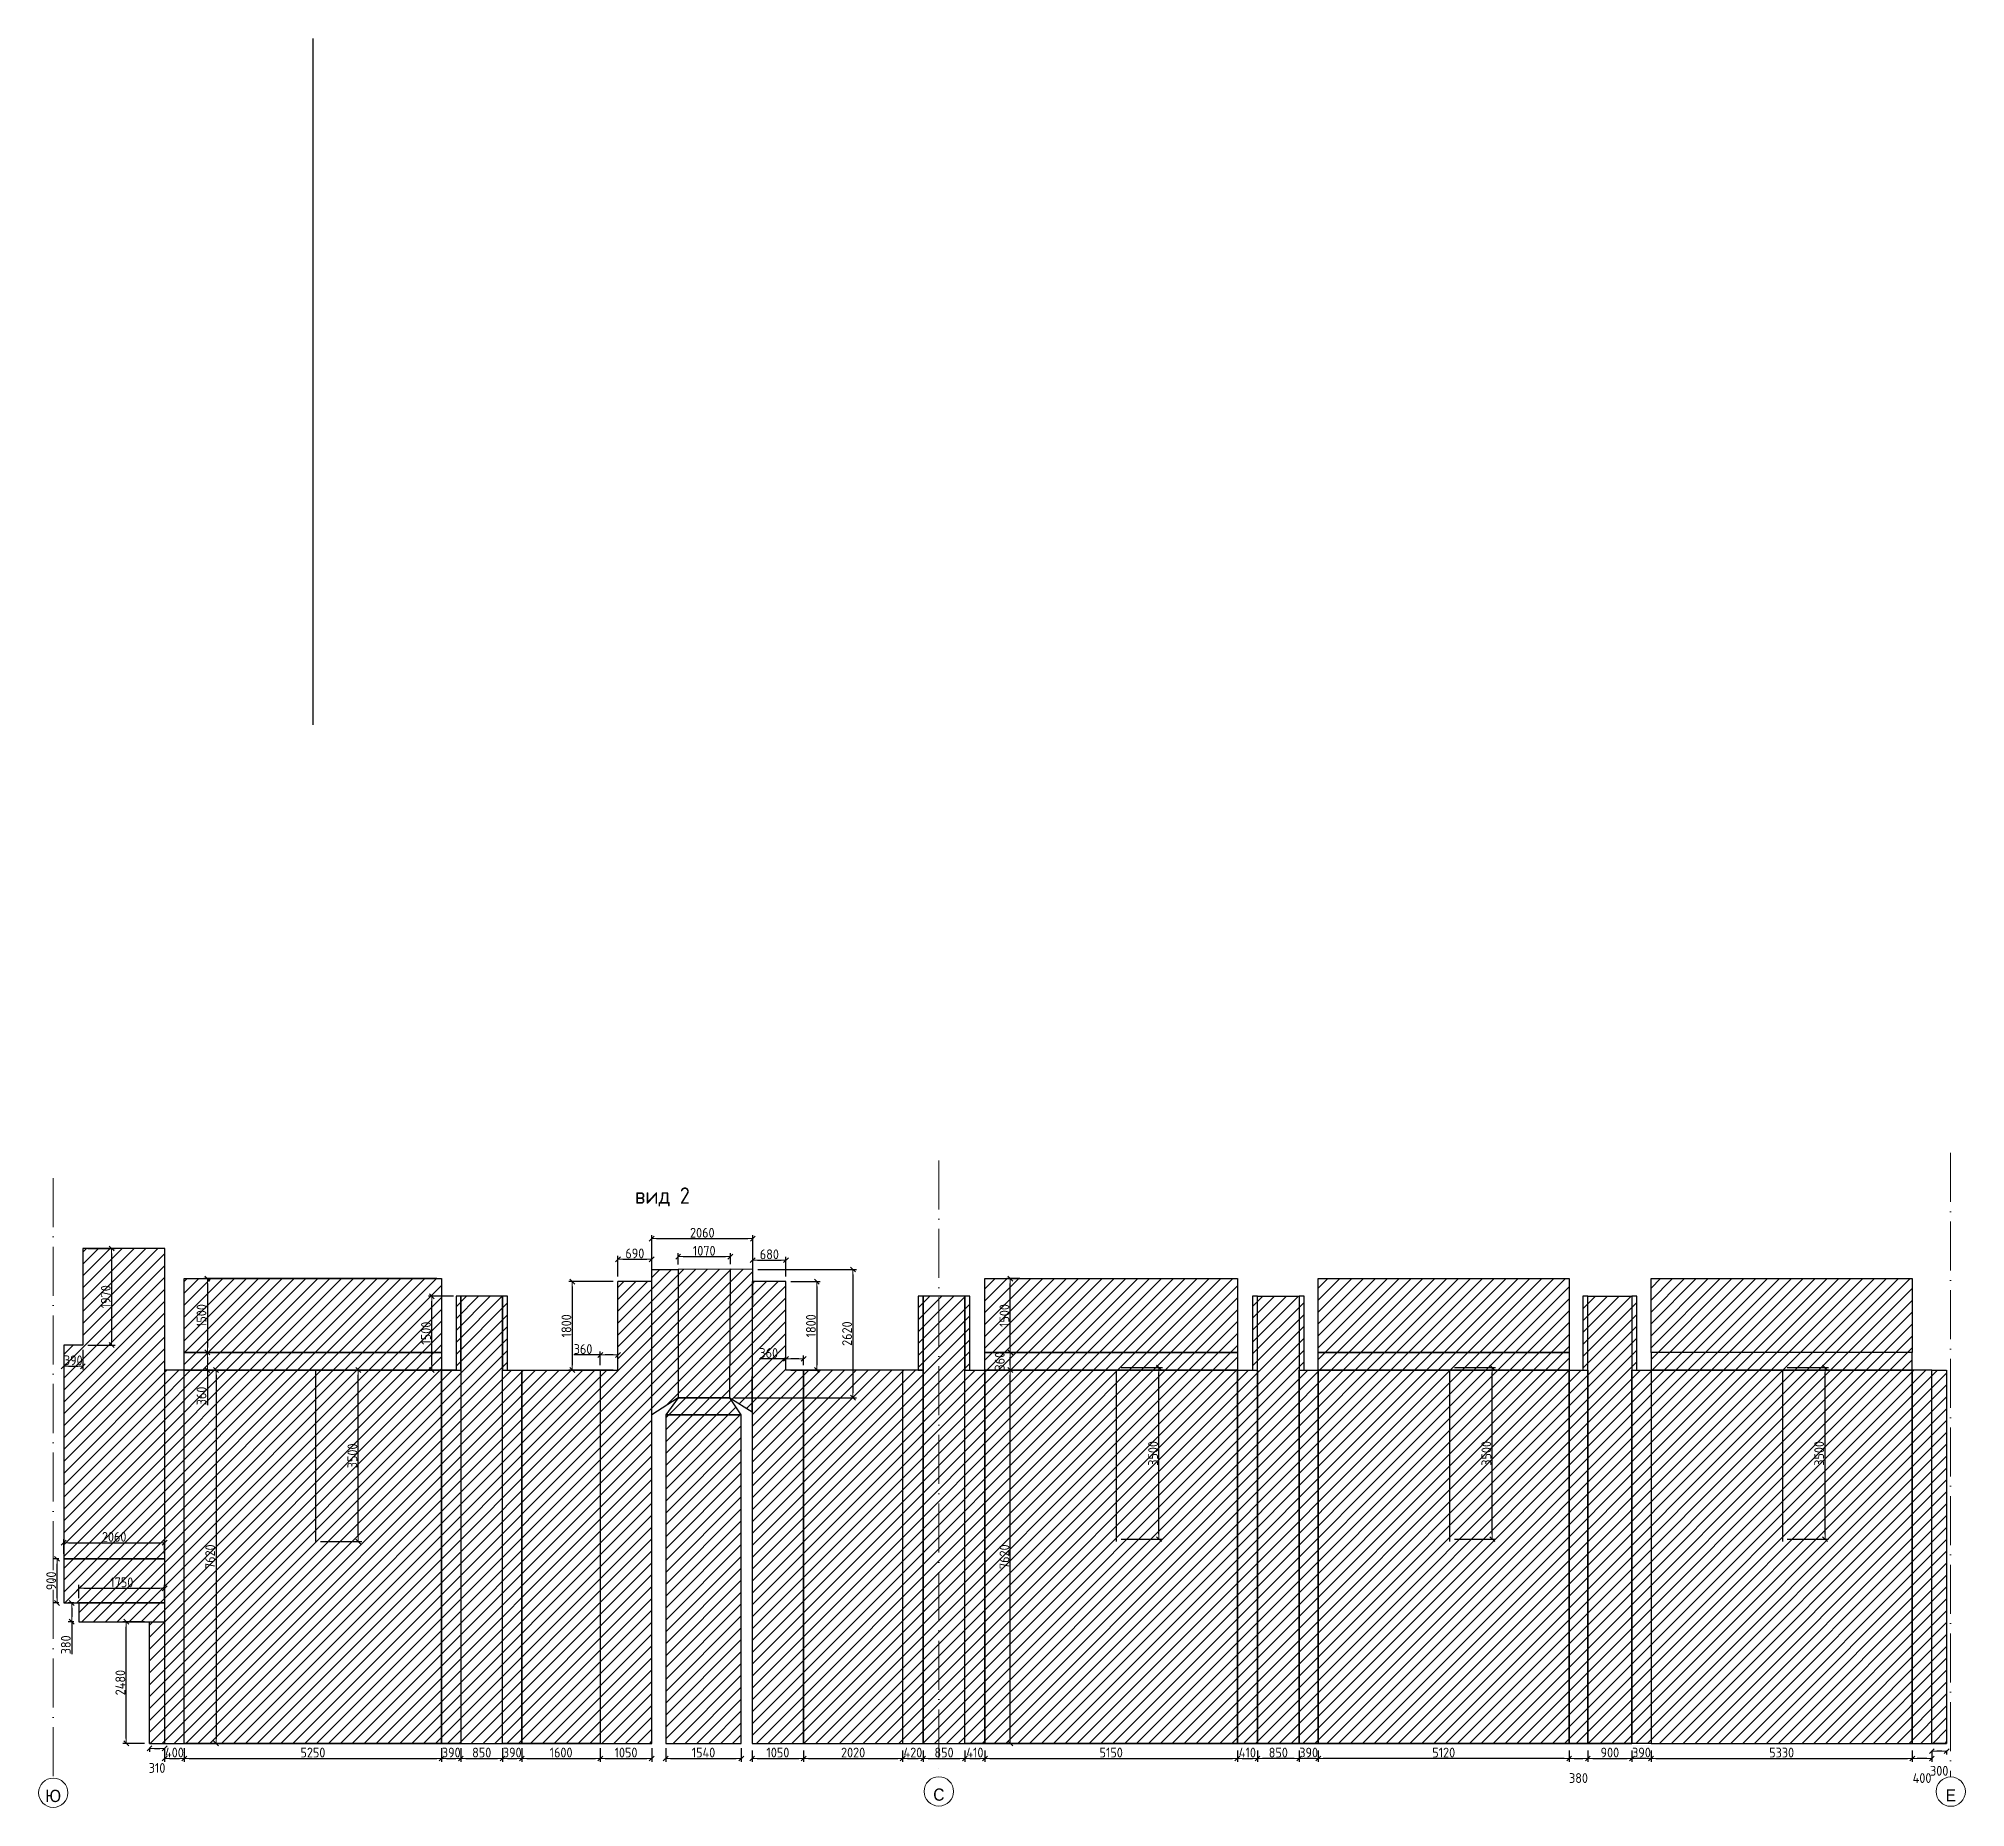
# Model space of a CAD drawing. Header units: millimetres. Extents: x 209 to 233005, y -171466 to 118936.
# Drawn here: x 86843 to 126158, y -160317 to -124234 of the extents above; entities that cross this region are included whole.
import ezdxf

# ---------------------------------------------------------------- set-up
doc = ezdxf.new("R2010")
doc.units = ezdxf.units.MM
doc.linetypes.add('50_200_ШТРИХ_1Т_ш5_п1_п1_', pattern=[1400, 1000, -200, 0, -200])
doc.layers.add('$AUDIT_BAD_LAYER1', color=7, linetype='Continuous')
for name, color, linetype, lineweight, true_color in [('Оси-1', 7, 'Continuous', 20, 0xaaaaaa), ('Оси-2', 7, 'Continuous', 9, 0xaaaaaa), ('Оси-3', 7, '50_200_ШТРИХ_1Т_ш5_п1_п1_', 9, 0xaaaaaa)]:
    doc.layers.add(name, color=color, linetype=linetype, lineweight=lineweight, true_color=true_color)
doc.layers.add('Основные линии', color=7, linetype='Continuous', lineweight=30)
doc.layers.add('Размеры', color=7, linetype='Continuous', lineweight=15)
doc.styles.add('Arial', font='arial.ttf', dxfattribs={"width": 0.9, "height": 500})
doc.styles.add('СПДС', font='isocpeur.ttf', dxfattribs={"width": 0.9})
doc.dimstyles.new('Размера А3', dxfattribs={"dimtxt": 200, "dimasz": 100, "dimexe": 70, "dimexo": 100, "dimgap": 20, "dimtad": 1, "dimdec": 0, "dimrnd": 10, "dimzin": 0, "dimdsep": 46, "dimtxsty": 'СПДС', "dimblk": 'ARROWHEAD_6', "dimcen": 1, "dimclrd": 256, "dimclre": 256, "dimclrt": 256, "dimazin": 0, "dimtfac": 1, "dimtdec": 0, "dimtmove": 2, "dimatfit": 3, "dimfxl": 1, "dimtolj": 1, "dimtzin": 0, "dimarcsym": 0})

msp = doc.modelspace()

# ---------------------------------------------------------------- texts
at = {"layer": 'Оси-2', "char_height": 250, "width": 428.4, "attachment_point": 5, "line_spacing_factor": 0.936439, "style": 'Arial'}
for s, insert in [('\\pxqc,t4.572,9.144,13.716,18.288,22.86,27.432,32.004,36.576,41.148,45.72,50.292,54.864,59.436,64.008,68.58,73.152,77.724,82.296,86.868,91.44,96.012,100.584,105.156,109.728,114.3,118.872,123.444,128.016,132.588,137.16,141.732,146.304;Ю', (87142.6, -160083.8)), ('\\pxqc,t4.572,9.144,13.716,18.288,22.86,27.432,32.004,36.576,41.148,45.72,50.292,54.864,59.436,64.008,68.58,73.152,77.724,82.296,86.868,91.44,96.012,100.584,105.156,109.728,114.3,118.872,123.444,128.016,132.588,137.16,141.732,146.304;С', (105212, -160057)), ('\\pxqc,t4.572,9.144,13.716,18.288,22.86,27.432,32.004,36.576,41.148,45.72,50.292,54.864,59.436,64.008,68.58,73.152,77.724,82.296,86.868,91.44,96.012,100.584,105.156,109.728,114.3,118.872,123.444,128.016,132.588,137.16,141.732,146.304;{Е}', (125858.1, -160069.5))]:
    msp.add_mtext(s, dxfattribs=dict(at, insert=insert))
at = {"layer": 'Основные линии', "insert": (99010.7, -147668.2), "char_height": 335.67, "attachment_point": 1, "style": 'СПДС'}
msp.add_mtext_dynamic_manual_height_columns('вид 2', width=59136.488, gutter_width=1678.4, heights=[0], dxfattribs=at)

# ---------------------------------------------------------------- blocks, each defined once
blk = doc.blocks.new('ARROWHEAD_6')
at = {"color": 0, "linetype": 'Continuous'}
for p, q in [((0, 0), (-1, 0)), ((-0.5, -0.5), (0.5, 0.5))]:
    blk.add_line(p, q, dxfattribs=at)
blk = doc.blocks.new('*D1901')
at = {"layer": 'Defpoints', "color": 0, "lineweight": 30, "transparency": 16777216}
for p in [(89416, -155846), (87666, -156145), (89416, -156145)]:
    blk.add_point(p, dxfattribs=at)
at = {"layer": 'Размеры', "lineweight": -2, "transparency": 16777216}
for p, q in [((87666, -156045), (87666, -155776)), ((87766, -155846), (89316, -155846)), ((89416, -156045), (89416, -155776))]:
    blk.add_line(p, q, dxfattribs=at)
at = {"layer": 'Размеры', "lineweight": -2, "transparency": 16777216, "xscale": 100, "yscale": 100, "zscale": 100, "rotation": 180}
blk.add_blockref('ARROWHEAD_6', (87666, -155846), dxfattribs=at)
at = {"layer": 'Размеры', "lineweight": -2, "transparency": 16777216, "xscale": 100, "yscale": 100, "zscale": 100}
blk.add_blockref('ARROWHEAD_6', (89416, -155846), dxfattribs=at)
at = {"layer": 'Размеры', "lineweight": 15, "transparency": 16777216, "insert": (88541, -155726), "char_height": 200, "attachment_point": 5, "style": 'СПДС'}
blk.add_mtext('\\A1;1750', dxfattribs=at)
blk = doc.blocks.new('*D1902')
at = {"layer": 'Defpoints', "color": 0, "lineweight": 30, "transparency": 16777216}
for p in [(87356, -155245), (89416, -154918), (89416, -155245)]:
    blk.add_point(p, dxfattribs=at)
at = {"layer": 'Размеры', "lineweight": -2, "transparency": 16777216}
for p, q in [((87356, -155145), (87356, -154848)), ((89416, -155145), (89416, -154848)), ((87456, -154918), (89316, -154918))]:
    blk.add_line(p, q, dxfattribs=at)
at = {"layer": 'Размеры', "lineweight": -2, "transparency": 16777216, "xscale": 100, "yscale": 100, "zscale": 100, "rotation": 180}
blk.add_blockref('ARROWHEAD_6', (87356, -154918), dxfattribs=at)
at = {"layer": 'Размеры', "lineweight": -2, "transparency": 16777216, "xscale": 100, "yscale": 100, "zscale": 100}
blk.add_blockref('ARROWHEAD_6', (89416, -154918), dxfattribs=at)
at = {"layer": 'Размеры', "lineweight": 15, "transparency": 16777216, "insert": (88386, -154798), "char_height": 200, "attachment_point": 5, "style": 'СПДС'}
blk.add_mtext('\\A1;2060', dxfattribs=at)
blk = doc.blocks.new('*D1903')
at = {"layer": 'Defpoints', "color": 0, "lineweight": 30, "transparency": 16777216}
for p in [(87746, -148915), (87746, -150885), (88334, -150885)]:
    blk.add_point(p, dxfattribs=at)
at = {"layer": 'Размеры', "lineweight": -2, "transparency": 16777216}
for p, q in [((87846, -148915), (88404, -148915)), ((88334, -149015), (88334, -150785)), ((87846, -150885), (88404, -150885))]:
    blk.add_line(p, q, dxfattribs=at)
at = {"layer": 'Размеры', "lineweight": -2, "transparency": 16777216, "xscale": 100, "yscale": 100, "zscale": 100}
for p, rotation in [((88334, -148915), 90), ((88334, -150885), 270)]:
    blk.add_blockref('ARROWHEAD_6', p, dxfattribs=dict(at, rotation=rotation))
at = {"layer": 'Размеры', "lineweight": 15, "transparency": 16777216, "insert": (88214, -149900), "char_height": 200, "attachment_point": 5, "rotation": 90, "style": 'СПДС'}
blk.add_mtext('\\A1;1970', dxfattribs=at)
blk = doc.blocks.new('*D1904')
at = {"layer": 'Defpoints', "color": 0, "lineweight": 30, "transparency": 16777216}
for p in [(87356, -150885), (87746, -150885), (87746, -151317)]:
    blk.add_point(p, dxfattribs=at)
at = {"layer": 'Размеры', "lineweight": -2, "transparency": 16777216}
for p, q in [((87356, -150985), (87356, -151387)), ((87456, -151317), (87646, -151317)), ((87746, -150985), (87746, -151387))]:
    blk.add_line(p, q, dxfattribs=at)
at = {"layer": 'Размеры', "lineweight": -2, "transparency": 16777216, "xscale": 100, "yscale": 100, "zscale": 100, "rotation": 180}
blk.add_blockref('ARROWHEAD_6', (87356, -151317), dxfattribs=at)
at = {"layer": 'Размеры', "lineweight": -2, "transparency": 16777216, "xscale": 100, "yscale": 100, "zscale": 100}
blk.add_blockref('ARROWHEAD_6', (87746, -151317), dxfattribs=at)
at = {"layer": 'Размеры', "lineweight": 15, "transparency": 16777216, "insert": (87551, -151197), "char_height": 200, "attachment_point": 5, "style": 'СПДС'}
blk.add_mtext('\\A1;390', dxfattribs=at)
blk = doc.blocks.new('*D1905')
at = {"layer": 'Defpoints', "color": 0, "lineweight": 30, "transparency": 16777216}
for p in [(88632, -156530), (89106, -156530), (89106, -159010)]:
    blk.add_point(p, dxfattribs=at)
at = {"layer": 'Размеры', "lineweight": -2, "transparency": 16777216}
for p, q in [((89006, -156530), (88562, -156530)), ((88632, -158910), (88632, -156630)), ((89006, -159010), (88562, -159010))]:
    blk.add_line(p, q, dxfattribs=at)
at = {"layer": 'Размеры', "lineweight": -2, "transparency": 16777216, "xscale": 100, "yscale": 100, "zscale": 100}
for p, rotation in [((88632, -156530), 90), ((88632, -159010), 270)]:
    blk.add_blockref('ARROWHEAD_6', p, dxfattribs=dict(at, rotation=rotation))
at = {"layer": 'Размеры', "lineweight": 15, "transparency": 16777216, "insert": (88512, -157770), "char_height": 200, "attachment_point": 5, "rotation": 90, "style": 'СПДС'}
blk.add_mtext('\\A1;2480', dxfattribs=at)
blk = doc.blocks.new('*D1906')
at = {"layer": 'Defpoints', "color": 0, "lineweight": 30, "transparency": 16777216}
for p in [(89106, -159010), (89416, -159010), (89416, -159112)]:
    blk.add_point(p, dxfattribs=at)
at = {"layer": 'Размеры', "lineweight": -2, "transparency": 16777216}
for p, q in [((89106, -159110), (89106, -159182)), ((89206, -159112), (89316, -159112)), ((89416, -159110), (89416, -159182))]:
    blk.add_line(p, q, dxfattribs=at)
at = {"layer": 'Размеры', "lineweight": -2, "transparency": 16777216, "xscale": 100, "yscale": 100, "zscale": 100, "rotation": 180}
blk.add_blockref('ARROWHEAD_6', (89106, -159112), dxfattribs=at)
at = {"layer": 'Размеры', "lineweight": -2, "transparency": 16777216, "xscale": 100, "yscale": 100, "zscale": 100}
blk.add_blockref('ARROWHEAD_6', (89416, -159112), dxfattribs=at)
at = {"layer": 'Размеры', "lineweight": 15, "transparency": 16777216, "insert": (89261, -159512), "char_height": 200, "attachment_point": 5, "style": 'СПДС'}
blk.add_mtext('\\A1;310', dxfattribs=at)
blk = doc.blocks.new('*D1907')
at = {"layer": 'Defpoints', "color": 0, "lineweight": 30, "transparency": 16777216}
for p in [(89416, -159010), (89816, -159010), (89816, -159318)]:
    blk.add_point(p, dxfattribs=at)
at = {"layer": 'Размеры', "lineweight": -2, "transparency": 16777216}
for p, q in [((89416, -159110), (89416, -159388)), ((89816, -159110), (89816, -159388)), ((89516, -159318), (89716, -159318))]:
    blk.add_line(p, q, dxfattribs=at)
at = {"layer": 'Размеры', "lineweight": -2, "transparency": 16777216, "xscale": 100, "yscale": 100, "zscale": 100, "rotation": 180}
blk.add_blockref('ARROWHEAD_6', (89416, -159318), dxfattribs=at)
at = {"layer": 'Размеры', "lineweight": -2, "transparency": 16777216, "xscale": 100, "yscale": 100, "zscale": 100}
blk.add_blockref('ARROWHEAD_6', (89816, -159318), dxfattribs=at)
at = {"layer": 'Размеры', "lineweight": 15, "transparency": 16777216, "insert": (89616, -159198), "char_height": 200, "attachment_point": 5, "style": 'СПДС'}
blk.add_mtext('\\A1;400', dxfattribs=at)
blk = doc.blocks.new('*D1908')
at = {"layer": 'Defpoints', "color": 0, "lineweight": 30, "transparency": 16777216}
for p in [(89816, -159010), (95066, -159010), (95066, -159318)]:
    blk.add_point(p, dxfattribs=at)
at = {"layer": 'Размеры', "lineweight": -2, "transparency": 16777216}
for p, q in [((89816, -159110), (89816, -159388)), ((95066, -159110), (95066, -159388)), ((89916, -159318), (94966, -159318))]:
    blk.add_line(p, q, dxfattribs=at)
at = {"layer": 'Размеры', "lineweight": -2, "transparency": 16777216, "xscale": 100, "yscale": 100, "zscale": 100, "rotation": 180}
blk.add_blockref('ARROWHEAD_6', (89816, -159318), dxfattribs=at)
at = {"layer": 'Размеры', "lineweight": -2, "transparency": 16777216, "xscale": 100, "yscale": 100, "zscale": 100}
blk.add_blockref('ARROWHEAD_6', (95066, -159318), dxfattribs=at)
at = {"layer": 'Размеры', "lineweight": 15, "transparency": 16777216, "insert": (92441, -159198), "char_height": 200, "attachment_point": 5, "style": 'СПДС'}
blk.add_mtext('\\A1;5250', dxfattribs=at)
blk = doc.blocks.new('*D1909')
at = {"layer": 'Defpoints', "color": 0, "lineweight": 30, "transparency": 16777216}
for p in [(95066, -159010), (95460, -159010), (95460, -159318)]:
    blk.add_point(p, dxfattribs=at)
at = {"layer": 'Размеры', "lineweight": -2, "transparency": 16777216}
for p, q in [((95066, -159110), (95066, -159388)), ((95460, -159110), (95460, -159388)), ((95166, -159318), (95360, -159318))]:
    blk.add_line(p, q, dxfattribs=at)
at = {"layer": 'Размеры', "lineweight": -2, "transparency": 16777216, "xscale": 100, "yscale": 100, "zscale": 100, "rotation": 180}
blk.add_blockref('ARROWHEAD_6', (95066, -159318), dxfattribs=at)
at = {"layer": 'Размеры', "lineweight": -2, "transparency": 16777216, "xscale": 100, "yscale": 100, "zscale": 100}
blk.add_blockref('ARROWHEAD_6', (95460, -159318), dxfattribs=at)
at = {"layer": 'Размеры', "lineweight": 15, "transparency": 16777216, "insert": (95263, -159198), "char_height": 200, "attachment_point": 5, "style": 'СПДС'}
blk.add_mtext('\\A1;390', dxfattribs=at)
blk = doc.blocks.new('*D1910')
at = {"layer": 'Defpoints', "color": 0, "lineweight": 30, "transparency": 16777216}
for p in [(95460, -159010), (96310, -159010), (96310, -159318)]:
    blk.add_point(p, dxfattribs=at)
at = {"layer": 'Размеры', "lineweight": -2, "transparency": 16777216}
for p, q in [((95460, -159110), (95460, -159388)), ((96310, -159110), (96310, -159388)), ((95560, -159318), (96210, -159318))]:
    blk.add_line(p, q, dxfattribs=at)
at = {"layer": 'Размеры', "lineweight": -2, "transparency": 16777216, "xscale": 100, "yscale": 100, "zscale": 100, "rotation": 180}
blk.add_blockref('ARROWHEAD_6', (95460, -159318), dxfattribs=at)
at = {"layer": 'Размеры', "lineweight": -2, "transparency": 16777216, "xscale": 100, "yscale": 100, "zscale": 100}
blk.add_blockref('ARROWHEAD_6', (96310, -159318), dxfattribs=at)
at = {"layer": 'Размеры', "lineweight": 15, "transparency": 16777216, "insert": (95885, -159198), "char_height": 200, "attachment_point": 5, "style": 'СПДС'}
blk.add_mtext('\\A1;850', dxfattribs=at)
blk = doc.blocks.new('*D1911')
at = {"layer": 'Defpoints', "color": 0, "lineweight": 30, "transparency": 16777216}
for p in [(96310, -159010), (96704, -159010), (96704, -159318)]:
    blk.add_point(p, dxfattribs=at)
at = {"layer": 'Размеры', "lineweight": -2, "transparency": 16777216}
for p, q in [((96310, -159110), (96310, -159388)), ((96704, -159110), (96704, -159388)), ((96410, -159318), (96604, -159318))]:
    blk.add_line(p, q, dxfattribs=at)
at = {"layer": 'Размеры', "lineweight": -2, "transparency": 16777216, "xscale": 100, "yscale": 100, "zscale": 100, "rotation": 180}
blk.add_blockref('ARROWHEAD_6', (96310, -159318), dxfattribs=at)
at = {"layer": 'Размеры', "lineweight": -2, "transparency": 16777216, "xscale": 100, "yscale": 100, "zscale": 100}
blk.add_blockref('ARROWHEAD_6', (96704, -159318), dxfattribs=at)
at = {"layer": 'Размеры', "lineweight": 15, "transparency": 16777216, "insert": (96507, -159198), "char_height": 200, "attachment_point": 5, "style": 'СПДС'}
blk.add_mtext('\\A1;390', dxfattribs=at)
blk = doc.blocks.new('*D1912')
at = {"layer": 'Defpoints', "color": 0, "lineweight": 30, "transparency": 16777216}
for p in [(96704, -159010), (98304, -159010), (98304, -159318)]:
    blk.add_point(p, dxfattribs=at)
at = {"layer": 'Размеры', "lineweight": -2, "transparency": 16777216}
for p, q in [((96704, -159110), (96704, -159388)), ((98304, -159110), (98304, -159388)), ((96804, -159318), (98204, -159318))]:
    blk.add_line(p, q, dxfattribs=at)
at = {"layer": 'Размеры', "lineweight": -2, "transparency": 16777216, "xscale": 100, "yscale": 100, "zscale": 100, "rotation": 180}
blk.add_blockref('ARROWHEAD_6', (96704, -159318), dxfattribs=at)
at = {"layer": 'Размеры', "lineweight": -2, "transparency": 16777216, "xscale": 100, "yscale": 100, "zscale": 100}
blk.add_blockref('ARROWHEAD_6', (98304, -159318), dxfattribs=at)
at = {"layer": 'Размеры', "lineweight": 15, "transparency": 16777216, "insert": (97504, -159198), "char_height": 200, "attachment_point": 5, "style": 'СПДС'}
blk.add_mtext('\\A1;1600', dxfattribs=at)
blk = doc.blocks.new('*D1913')
at = {"layer": 'Defpoints', "color": 0, "lineweight": 30, "transparency": 16777216}
for p in [(98304, -159010), (99354, -159010), (99354, -159318)]:
    blk.add_point(p, dxfattribs=at)
at = {"layer": 'Размеры', "lineweight": -2, "transparency": 16777216}
for p, q in [((98304, -159110), (98304, -159388)), ((99354, -159110), (99354, -159388)), ((98404, -159318), (99254, -159318))]:
    blk.add_line(p, q, dxfattribs=at)
at = {"layer": 'Размеры', "lineweight": -2, "transparency": 16777216, "xscale": 100, "yscale": 100, "zscale": 100, "rotation": 180}
blk.add_blockref('ARROWHEAD_6', (98304, -159318), dxfattribs=at)
at = {"layer": 'Размеры', "lineweight": -2, "transparency": 16777216, "xscale": 100, "yscale": 100, "zscale": 100}
blk.add_blockref('ARROWHEAD_6', (99354, -159318), dxfattribs=at)
at = {"layer": 'Размеры', "lineweight": 15, "transparency": 16777216, "insert": (98829, -159198), "char_height": 200, "attachment_point": 5, "style": 'СПДС'}
blk.add_mtext('\\A1;1050', dxfattribs=at)
blk = doc.blocks.new('*D1914')
at = {"layer": 'Defpoints', "color": 0, "lineweight": 30, "transparency": 16777216}
for p in [(99640, -159010), (101180, -159010), (101180, -159318)]:
    blk.add_point(p, dxfattribs=at)
at = {"layer": 'Размеры', "lineweight": -2, "transparency": 16777216}
for p, q in [((99640, -159110), (99640, -159388)), ((101180, -159110), (101180, -159388)), ((99740, -159318), (101080, -159318))]:
    blk.add_line(p, q, dxfattribs=at)
at = {"layer": 'Размеры', "lineweight": -2, "transparency": 16777216, "xscale": 100, "yscale": 100, "zscale": 100, "rotation": 180}
blk.add_blockref('ARROWHEAD_6', (99640, -159318), dxfattribs=at)
at = {"layer": 'Размеры', "lineweight": -2, "transparency": 16777216, "xscale": 100, "yscale": 100, "zscale": 100}
blk.add_blockref('ARROWHEAD_6', (101180, -159318), dxfattribs=at)
at = {"layer": 'Размеры', "lineweight": 15, "transparency": 16777216, "insert": (100410, -159198), "char_height": 200, "attachment_point": 5, "style": 'СПДС'}
blk.add_mtext('\\A1;1540', dxfattribs=at)
blk = doc.blocks.new('*D1915')
at = {"layer": 'Defpoints', "color": 0, "lineweight": 30, "transparency": 16777216}
for p in [(125473, -159058), (125473, -159170), (125773, -159058)]:
    blk.add_point(p, dxfattribs=at)
at = {"layer": 'Размеры', "lineweight": -2, "transparency": 16777216}
for p, q in [((125473, -159158), (125473, -159240)), ((125673, -159170), (125573, -159170)), ((125773, -159158), (125773, -159240))]:
    blk.add_line(p, q, dxfattribs=at)
at = {"layer": 'Размеры', "lineweight": -2, "transparency": 16777216, "xscale": 100, "yscale": 100, "zscale": 100, "rotation": 180}
blk.add_blockref('ARROWHEAD_6', (125473, -159170), dxfattribs=at)
at = {"layer": 'Размеры', "lineweight": -2, "transparency": 16777216, "xscale": 100, "yscale": 100, "zscale": 100}
blk.add_blockref('ARROWHEAD_6', (125773, -159170), dxfattribs=at)
at = {"layer": 'Размеры', "lineweight": 15, "transparency": 16777216, "insert": (125623, -159570), "char_height": 200, "attachment_point": 5, "style": 'СПДС'}
blk.add_mtext('\\A1;300', dxfattribs=at)
blk = doc.blocks.new('*D1916')
at = {"layer": 'Defpoints', "color": 0, "lineweight": 30, "transparency": 16777216}
for p in [(125073, -159058), (125473, -159058), (125073, -159318)]:
    blk.add_point(p, dxfattribs=at)
at = {"layer": 'Размеры', "lineweight": -2, "transparency": 16777216}
for p, q in [((125073, -159158), (125073, -159388)), ((125473, -159158), (125473, -159388)), ((125373, -159318), (125173, -159318))]:
    blk.add_line(p, q, dxfattribs=at)
at = {"layer": 'Размеры', "lineweight": -2, "transparency": 16777216, "xscale": 100, "yscale": 100, "zscale": 100, "rotation": 180}
blk.add_blockref('ARROWHEAD_6', (125073, -159318), dxfattribs=at)
at = {"layer": 'Размеры', "lineweight": -2, "transparency": 16777216, "xscale": 100, "yscale": 100, "zscale": 100}
blk.add_blockref('ARROWHEAD_6', (125473, -159318), dxfattribs=at)
at = {"layer": 'Размеры', "lineweight": 15, "transparency": 16777216, "insert": (125273, -159718), "char_height": 200, "attachment_point": 5, "style": 'СПДС'}
blk.add_mtext('\\A1;400', dxfattribs=at)
blk = doc.blocks.new('*D1917')
at = {"layer": 'Defpoints', "color": 0, "lineweight": 30, "transparency": 16777216}
for p in [(119743, -159058), (125073, -159058), (125073, -159318)]:
    blk.add_point(p, dxfattribs=at)
at = {"layer": 'Размеры', "lineweight": -2, "transparency": 16777216}
for p, q in [((119743, -159158), (119743, -159388)), ((125073, -159158), (125073, -159388)), ((119843, -159318), (124973, -159318))]:
    blk.add_line(p, q, dxfattribs=at)
at = {"layer": 'Размеры', "lineweight": -2, "transparency": 16777216, "xscale": 100, "yscale": 100, "zscale": 100, "rotation": 180}
blk.add_blockref('ARROWHEAD_6', (119743, -159318), dxfattribs=at)
at = {"layer": 'Размеры', "lineweight": -2, "transparency": 16777216, "xscale": 100, "yscale": 100, "zscale": 100}
blk.add_blockref('ARROWHEAD_6', (125073, -159318), dxfattribs=at)
at = {"layer": 'Размеры', "lineweight": 15, "transparency": 16777216, "insert": (122408, -159198), "char_height": 200, "attachment_point": 5, "style": 'СПДС'}
blk.add_mtext('\\A1;5330', dxfattribs=at)
blk = doc.blocks.new('*D1918')
at = {"layer": 'Defpoints', "color": 0, "lineweight": 30, "transparency": 16777216}
for p in [(119353, -159058), (119743, -159058), (119353, -159318)]:
    blk.add_point(p, dxfattribs=at)
at = {"layer": 'Размеры', "lineweight": -2, "transparency": 16777216}
for p, q in [((119353, -159158), (119353, -159388)), ((119743, -159158), (119743, -159388)), ((119643, -159318), (119453, -159318))]:
    blk.add_line(p, q, dxfattribs=at)
at = {"layer": 'Размеры', "lineweight": -2, "transparency": 16777216, "xscale": 100, "yscale": 100, "zscale": 100, "rotation": 180}
blk.add_blockref('ARROWHEAD_6', (119353, -159318), dxfattribs=at)
at = {"layer": 'Размеры', "lineweight": -2, "transparency": 16777216, "xscale": 100, "yscale": 100, "zscale": 100}
blk.add_blockref('ARROWHEAD_6', (119743, -159318), dxfattribs=at)
at = {"layer": 'Размеры', "lineweight": 15, "transparency": 16777216, "insert": (119548, -159198), "char_height": 200, "attachment_point": 5, "style": 'СПДС'}
blk.add_mtext('\\A1;390', dxfattribs=at)
blk = doc.blocks.new('*D1919')
at = {"layer": 'Defpoints', "color": 0, "lineweight": 30, "transparency": 16777216}
for p in [(118453, -159058), (119353, -159058), (119353, -159318)]:
    blk.add_point(p, dxfattribs=at)
at = {"layer": 'Размеры', "lineweight": -2, "transparency": 16777216}
for p, q in [((118453, -159158), (118453, -159388)), ((119353, -159158), (119353, -159388)), ((118553, -159318), (119253, -159318))]:
    blk.add_line(p, q, dxfattribs=at)
at = {"layer": 'Размеры', "lineweight": -2, "transparency": 16777216, "xscale": 100, "yscale": 100, "zscale": 100, "rotation": 180}
blk.add_blockref('ARROWHEAD_6', (118453, -159318), dxfattribs=at)
at = {"layer": 'Размеры', "lineweight": -2, "transparency": 16777216, "xscale": 100, "yscale": 100, "zscale": 100}
blk.add_blockref('ARROWHEAD_6', (119353, -159318), dxfattribs=at)
at = {"layer": 'Размеры', "lineweight": 15, "transparency": 16777216, "insert": (118903, -159198), "char_height": 200, "attachment_point": 5, "style": 'СПДС'}
blk.add_mtext('\\A1;900', dxfattribs=at)
blk = doc.blocks.new('*D1920')
at = {"layer": 'Defpoints', "color": 0, "lineweight": 30, "transparency": 16777216}
for p in [(118073, -159058), (118453, -159058), (118453, -159318)]:
    blk.add_point(p, dxfattribs=at)
at = {"layer": 'Размеры', "lineweight": -2, "transparency": 16777216}
for p, q in [((118073, -159158), (118073, -159388)), ((118453, -159158), (118453, -159388)), ((118173, -159318), (118353, -159318))]:
    blk.add_line(p, q, dxfattribs=at)
at = {"layer": 'Размеры', "lineweight": -2, "transparency": 16777216, "xscale": 100, "yscale": 100, "zscale": 100, "rotation": 180}
blk.add_blockref('ARROWHEAD_6', (118073, -159318), dxfattribs=at)
at = {"layer": 'Размеры', "lineweight": -2, "transparency": 16777216, "xscale": 100, "yscale": 100, "zscale": 100}
blk.add_blockref('ARROWHEAD_6', (118453, -159318), dxfattribs=at)
at = {"layer": 'Размеры', "lineweight": 15, "transparency": 16777216, "insert": (118263, -159718), "char_height": 200, "attachment_point": 5, "style": 'СПДС'}
blk.add_mtext('\\A1;380', dxfattribs=at)
blk = doc.blocks.new('*D1921')
at = {"layer": 'Defpoints', "color": 0, "lineweight": 30, "transparency": 16777216}
for p in [(112953, -159058), (118073, -159058), (112953, -159318)]:
    blk.add_point(p, dxfattribs=at)
at = {"layer": 'Размеры', "lineweight": -2, "transparency": 16777216}
for p, q in [((112953, -159158), (112953, -159388)), ((118073, -159158), (118073, -159388)), ((117973, -159318), (113053, -159318))]:
    blk.add_line(p, q, dxfattribs=at)
at = {"layer": 'Размеры', "lineweight": -2, "transparency": 16777216, "xscale": 100, "yscale": 100, "zscale": 100, "rotation": 180}
blk.add_blockref('ARROWHEAD_6', (112953, -159318), dxfattribs=at)
at = {"layer": 'Размеры', "lineweight": -2, "transparency": 16777216, "xscale": 100, "yscale": 100, "zscale": 100}
blk.add_blockref('ARROWHEAD_6', (118073, -159318), dxfattribs=at)
at = {"layer": 'Размеры', "lineweight": 15, "transparency": 16777216, "insert": (115513, -159198), "char_height": 200, "attachment_point": 5, "style": 'СПДС'}
blk.add_mtext('\\A1;5120', dxfattribs=at)
blk = doc.blocks.new('*D1922')
at = {"layer": 'Defpoints', "color": 0, "lineweight": 30, "transparency": 16777216}
for p in [(112563, -159058), (112953, -159058), (112563, -159318)]:
    blk.add_point(p, dxfattribs=at)
at = {"layer": 'Размеры', "lineweight": -2, "transparency": 16777216}
for p, q in [((112563, -159158), (112563, -159388)), ((112953, -159158), (112953, -159388)), ((112853, -159318), (112663, -159318))]:
    blk.add_line(p, q, dxfattribs=at)
at = {"layer": 'Размеры', "lineweight": -2, "transparency": 16777216, "xscale": 100, "yscale": 100, "zscale": 100, "rotation": 180}
blk.add_blockref('ARROWHEAD_6', (112563, -159318), dxfattribs=at)
at = {"layer": 'Размеры', "lineweight": -2, "transparency": 16777216, "xscale": 100, "yscale": 100, "zscale": 100}
blk.add_blockref('ARROWHEAD_6', (112953, -159318), dxfattribs=at)
at = {"layer": 'Размеры', "lineweight": 15, "transparency": 16777216, "insert": (112758, -159198), "char_height": 200, "attachment_point": 5, "style": 'СПДС'}
blk.add_mtext('\\A1;390', dxfattribs=at)
blk = doc.blocks.new('*D1923')
at = {"layer": 'Defpoints', "color": 0, "lineweight": 30, "transparency": 16777216}
for p in [(111713, -159058), (112563, -159058), (111713, -159318)]:
    blk.add_point(p, dxfattribs=at)
at = {"layer": 'Размеры', "lineweight": -2, "transparency": 16777216}
for p, q in [((111713, -159158), (111713, -159388)), ((112563, -159158), (112563, -159388)), ((112463, -159318), (111813, -159318))]:
    blk.add_line(p, q, dxfattribs=at)
at = {"layer": 'Размеры', "lineweight": -2, "transparency": 16777216, "xscale": 100, "yscale": 100, "zscale": 100, "rotation": 180}
blk.add_blockref('ARROWHEAD_6', (111713, -159318), dxfattribs=at)
at = {"layer": 'Размеры', "lineweight": -2, "transparency": 16777216, "xscale": 100, "yscale": 100, "zscale": 100}
blk.add_blockref('ARROWHEAD_6', (112563, -159318), dxfattribs=at)
at = {"layer": 'Размеры', "lineweight": 15, "transparency": 16777216, "insert": (112138, -159198), "char_height": 200, "attachment_point": 5, "style": 'СПДС'}
blk.add_mtext('\\A1;850', dxfattribs=at)
blk = doc.blocks.new('*D1924')
at = {"layer": 'Defpoints', "color": 0, "lineweight": 30, "transparency": 16777216}
for p in [(111303, -159058), (111713, -159058), (111713, -159318)]:
    blk.add_point(p, dxfattribs=at)
at = {"layer": 'Размеры', "lineweight": -2, "transparency": 16777216}
for p, q in [((111303, -159158), (111303, -159388)), ((111713, -159158), (111713, -159388)), ((111403, -159318), (111613, -159318))]:
    blk.add_line(p, q, dxfattribs=at)
at = {"layer": 'Размеры', "lineweight": -2, "transparency": 16777216, "xscale": 100, "yscale": 100, "zscale": 100, "rotation": 180}
blk.add_blockref('ARROWHEAD_6', (111303, -159318), dxfattribs=at)
at = {"layer": 'Размеры', "lineweight": -2, "transparency": 16777216, "xscale": 100, "yscale": 100, "zscale": 100}
blk.add_blockref('ARROWHEAD_6', (111713, -159318), dxfattribs=at)
at = {"layer": 'Размеры', "lineweight": 15, "transparency": 16777216, "insert": (111508, -159198), "char_height": 200, "attachment_point": 5, "style": 'СПДС'}
blk.add_mtext('\\A1;410', dxfattribs=at)
blk = doc.blocks.new('*D1925')
at = {"layer": 'Defpoints', "color": 0, "lineweight": 30, "transparency": 16777216}
for p in [(106153, -159058), (111303, -159058), (111303, -159318)]:
    blk.add_point(p, dxfattribs=at)
at = {"layer": 'Размеры', "lineweight": -2, "transparency": 16777216}
for p, q in [((106153, -159158), (106153, -159388)), ((111303, -159158), (111303, -159388)), ((106253, -159318), (111203, -159318))]:
    blk.add_line(p, q, dxfattribs=at)
at = {"layer": 'Размеры', "lineweight": -2, "transparency": 16777216, "xscale": 100, "yscale": 100, "zscale": 100, "rotation": 180}
blk.add_blockref('ARROWHEAD_6', (106153, -159318), dxfattribs=at)
at = {"layer": 'Размеры', "lineweight": -2, "transparency": 16777216, "xscale": 100, "yscale": 100, "zscale": 100}
blk.add_blockref('ARROWHEAD_6', (111303, -159318), dxfattribs=at)
at = {"layer": 'Размеры', "lineweight": 15, "transparency": 16777216, "insert": (108728, -159198), "char_height": 200, "attachment_point": 5, "style": 'СПДС'}
blk.add_mtext('\\A1;5150', dxfattribs=at)
blk = doc.blocks.new('*D1926')
at = {"layer": 'Defpoints', "color": 0, "lineweight": 30, "transparency": 16777216}
for p in [(105743, -159058), (106153, -159058), (106153, -159318)]:
    blk.add_point(p, dxfattribs=at)
at = {"layer": 'Размеры', "lineweight": -2, "transparency": 16777216}
for p, q in [((105743, -159158), (105743, -159388)), ((106153, -159158), (106153, -159388)), ((105843, -159318), (106053, -159318))]:
    blk.add_line(p, q, dxfattribs=at)
at = {"layer": 'Размеры', "lineweight": -2, "transparency": 16777216, "xscale": 100, "yscale": 100, "zscale": 100, "rotation": 180}
blk.add_blockref('ARROWHEAD_6', (105743, -159318), dxfattribs=at)
at = {"layer": 'Размеры', "lineweight": -2, "transparency": 16777216, "xscale": 100, "yscale": 100, "zscale": 100}
blk.add_blockref('ARROWHEAD_6', (106153, -159318), dxfattribs=at)
at = {"layer": 'Размеры', "lineweight": 15, "transparency": 16777216, "insert": (105948, -159198), "char_height": 200, "attachment_point": 5, "style": 'СПДС'}
blk.add_mtext('\\A1;410', dxfattribs=at)
blk = doc.blocks.new('*D1927')
at = {"layer": 'Defpoints', "color": 0, "lineweight": 30, "transparency": 16777216}
for p in [(104893, -159058), (105743, -159058), (105743, -159318)]:
    blk.add_point(p, dxfattribs=at)
at = {"layer": 'Размеры', "lineweight": -2, "transparency": 16777216}
for p, q in [((104893, -159158), (104893, -159388)), ((105743, -159158), (105743, -159388)), ((104993, -159318), (105643, -159318))]:
    blk.add_line(p, q, dxfattribs=at)
at = {"layer": 'Размеры', "lineweight": -2, "transparency": 16777216, "xscale": 100, "yscale": 100, "zscale": 100, "rotation": 180}
blk.add_blockref('ARROWHEAD_6', (104893, -159318), dxfattribs=at)
at = {"layer": 'Размеры', "lineweight": -2, "transparency": 16777216, "xscale": 100, "yscale": 100, "zscale": 100}
blk.add_blockref('ARROWHEAD_6', (105743, -159318), dxfattribs=at)
at = {"layer": 'Размеры', "lineweight": 15, "transparency": 16777216, "insert": (105318, -159198), "char_height": 200, "attachment_point": 5, "style": 'СПДС'}
blk.add_mtext('\\A1;850', dxfattribs=at)
blk = doc.blocks.new('*D1928')
at = {"layer": 'Defpoints', "color": 0, "lineweight": 30, "transparency": 16777216}
for p in [(104473, -159058), (104893, -159058), (104893, -159318)]:
    blk.add_point(p, dxfattribs=at)
at = {"layer": 'Размеры', "lineweight": -2, "transparency": 16777216}
for p, q in [((104473, -159158), (104473, -159388)), ((104893, -159158), (104893, -159388)), ((104573, -159318), (104793, -159318))]:
    blk.add_line(p, q, dxfattribs=at)
at = {"layer": 'Размеры', "lineweight": -2, "transparency": 16777216, "xscale": 100, "yscale": 100, "zscale": 100, "rotation": 180}
blk.add_blockref('ARROWHEAD_6', (104473, -159318), dxfattribs=at)
at = {"layer": 'Размеры', "lineweight": -2, "transparency": 16777216, "xscale": 100, "yscale": 100, "zscale": 100}
blk.add_blockref('ARROWHEAD_6', (104893, -159318), dxfattribs=at)
at = {"layer": 'Размеры', "lineweight": 15, "transparency": 16777216, "insert": (104683, -159198), "char_height": 200, "attachment_point": 5, "style": 'СПДС'}
blk.add_mtext('\\A1;420', dxfattribs=at)
blk = doc.blocks.new('*D1929')
at = {"layer": 'Defpoints', "color": 0, "lineweight": 30, "transparency": 16777216}
for p in [(101403, -159058), (102453, -159058), (102453, -159318)]:
    blk.add_point(p, dxfattribs=at)
at = {"layer": 'Размеры', "lineweight": -2, "transparency": 16777216}
for p, q in [((101403, -159158), (101403, -159388)), ((102453, -159158), (102453, -159388)), ((101503, -159318), (102353, -159318))]:
    blk.add_line(p, q, dxfattribs=at)
at = {"layer": 'Размеры', "lineweight": -2, "transparency": 16777216, "xscale": 100, "yscale": 100, "zscale": 100, "rotation": 180}
blk.add_blockref('ARROWHEAD_6', (101403, -159318), dxfattribs=at)
at = {"layer": 'Размеры', "lineweight": -2, "transparency": 16777216, "xscale": 100, "yscale": 100, "zscale": 100}
blk.add_blockref('ARROWHEAD_6', (102453, -159318), dxfattribs=at)
at = {"layer": 'Размеры', "lineweight": 15, "transparency": 16777216, "insert": (101928, -159198), "char_height": 200, "attachment_point": 5, "style": 'СПДС'}
blk.add_mtext('\\A1;1050', dxfattribs=at)
blk = doc.blocks.new('*D1930')
at = {"layer": 'Defpoints', "color": 0, "lineweight": 30, "transparency": 16777216}
for p in [(102453, -159058), (104473, -159058), (104473, -159318)]:
    blk.add_point(p, dxfattribs=at)
at = {"layer": 'Размеры', "lineweight": -2, "transparency": 16777216}
for p, q in [((102453, -159158), (102453, -159388)), ((104473, -159158), (104473, -159388)), ((102553, -159318), (104373, -159318))]:
    blk.add_line(p, q, dxfattribs=at)
at = {"layer": 'Размеры', "lineweight": -2, "transparency": 16777216, "xscale": 100, "yscale": 100, "zscale": 100, "rotation": 180}
blk.add_blockref('ARROWHEAD_6', (102453, -159318), dxfattribs=at)
at = {"layer": 'Размеры', "lineweight": -2, "transparency": 16777216, "xscale": 100, "yscale": 100, "zscale": 100}
blk.add_blockref('ARROWHEAD_6', (104473, -159318), dxfattribs=at)
at = {"layer": 'Размеры', "lineweight": 15, "transparency": 16777216, "insert": (103463, -159198), "char_height": 200, "attachment_point": 5, "style": 'СПДС'}
blk.add_mtext('\\A1;2020', dxfattribs=at)
blk = doc.blocks.new('*D1931')
at = {"layer": 'Defpoints', "color": 0, "lineweight": 30, "transparency": 16777216}
for p in [(94868, -149890), (95410, -149890), (95460, -151395)]:
    blk.add_point(p, dxfattribs=at)
at = {"layer": 'Размеры', "lineweight": -2, "transparency": 16777216}
for p, q in [((95310, -149890), (94798, -149890)), ((94868, -151295), (94868, -149990)), ((95360, -151395), (94798, -151395))]:
    blk.add_line(p, q, dxfattribs=at)
at = {"layer": 'Размеры', "lineweight": -2, "transparency": 16777216, "xscale": 100, "yscale": 100, "zscale": 100}
for p, rotation in [((94868, -149890), 90), ((94868, -151395), 270)]:
    blk.add_blockref('ARROWHEAD_6', p, dxfattribs=dict(at, rotation=rotation))
at = {"layer": 'Размеры', "lineweight": 15, "transparency": 16777216, "insert": (94748, -150643), "char_height": 200, "attachment_point": 5, "rotation": 90, "style": 'СПДС'}
blk.add_mtext('\\A1;1500', dxfattribs=at)
blk = doc.blocks.new('*D1932')
at = {"layer": 'Defpoints', "color": 0, "lineweight": 30, "transparency": 16777216}
for p in [(102093, -149590), (102093, -151395), (102722, -151395)]:
    blk.add_point(p, dxfattribs=at)
at = {"layer": 'Размеры', "lineweight": -2, "transparency": 16777216}
for p, q in [((102193, -149590), (102792, -149590)), ((102722, -149690), (102722, -151295)), ((102193, -151395), (102792, -151395))]:
    blk.add_line(p, q, dxfattribs=at)
at = {"layer": 'Размеры', "lineweight": -2, "transparency": 16777216, "xscale": 100, "yscale": 100, "zscale": 100}
for p, rotation in [((102722, -149590), 90), ((102722, -151395), 270)]:
    blk.add_blockref('ARROWHEAD_6', p, dxfattribs=dict(at, rotation=rotation))
at = {"layer": 'Размеры', "lineweight": 15, "transparency": 16777216, "insert": (102602, -150493), "char_height": 200, "attachment_point": 5, "rotation": 90, "style": 'СПДС'}
blk.add_mtext('\\A1;1800', dxfattribs=at)
blk = doc.blocks.new('*D1933')
at = {"layer": 'Defpoints', "color": 0, "lineweight": 30, "transparency": 16777216}
for p in [(101417, -149343), (100945, -151960), (103459, -151960)]:
    blk.add_point(p, dxfattribs=at)
at = {"layer": 'Размеры', "lineweight": -2, "transparency": 16777216}
for p, q in [((101517, -149343), (103529, -149343)), ((103459, -149443), (103459, -151860)), ((101045, -151960), (103529, -151960))]:
    blk.add_line(p, q, dxfattribs=at)
at = {"layer": 'Размеры', "lineweight": -2, "transparency": 16777216, "xscale": 100, "yscale": 100, "zscale": 100}
for p, rotation in [((103459, -149343), 90), ((103459, -151960), 270)]:
    blk.add_blockref('ARROWHEAD_6', p, dxfattribs=dict(at, rotation=rotation))
at = {"layer": 'Размеры', "lineweight": 15, "transparency": 16777216, "insert": (103339, -150652), "char_height": 200, "attachment_point": 5, "rotation": 90, "style": 'СПДС'}
blk.add_mtext('\\A1;2620', dxfattribs=at)
blk = doc.blocks.new('*D1934')
at = {"layer": 'Defpoints', "color": 0, "lineweight": 30, "transparency": 16777216}
for p in [(101417, -148714), (99354, -149343), (101417, -149343)]:
    blk.add_point(p, dxfattribs=at)
at = {"layer": 'Размеры', "lineweight": -2, "transparency": 16777216}
for p, q in [((99354, -149243), (99354, -148644)), ((99454, -148714), (101317, -148714)), ((101417, -149243), (101417, -148644))]:
    blk.add_line(p, q, dxfattribs=at)
at = {"layer": 'Размеры', "lineweight": -2, "transparency": 16777216, "xscale": 100, "yscale": 100, "zscale": 100, "rotation": 180}
blk.add_blockref('ARROWHEAD_6', (99354, -148714), dxfattribs=at)
at = {"layer": 'Размеры', "lineweight": -2, "transparency": 16777216, "xscale": 100, "yscale": 100, "zscale": 100}
blk.add_blockref('ARROWHEAD_6', (101417, -148714), dxfattribs=at)
at = {"layer": 'Размеры', "lineweight": 15, "transparency": 16777216, "insert": (100386, -148594), "char_height": 200, "attachment_point": 5, "style": 'СПДС'}
blk.add_mtext('\\A1;2060', dxfattribs=at)
blk = doc.blocks.new('*D1935')
at = {"layer": 'Defpoints', "color": 0, "lineweight": 30, "transparency": 16777216}
for p in [(99893, -149343), (100958, -149082), (100958, -149337)]:
    blk.add_point(p, dxfattribs=at)
at = {"layer": 'Размеры', "lineweight": -2, "transparency": 16777216}
for p, q in [((99893, -149243), (99893, -149012)), ((99993, -149082), (100858, -149082)), ((100958, -149237), (100958, -149012))]:
    blk.add_line(p, q, dxfattribs=at)
at = {"layer": 'Размеры', "lineweight": -2, "transparency": 16777216, "xscale": 100, "yscale": 100, "zscale": 100, "rotation": 180}
blk.add_blockref('ARROWHEAD_6', (99893, -149082), dxfattribs=at)
at = {"layer": 'Размеры', "lineweight": -2, "transparency": 16777216, "xscale": 100, "yscale": 100, "zscale": 100}
blk.add_blockref('ARROWHEAD_6', (100958, -149082), dxfattribs=at)
at = {"layer": 'Размеры', "lineweight": 15, "transparency": 16777216, "insert": (100425, -148962), "char_height": 200, "attachment_point": 5, "style": 'СПДС'}
blk.add_mtext('\\A1;1070', dxfattribs=at)
blk = doc.blocks.new('*D1936')
at = {"layer": 'Defpoints', "color": 0, "lineweight": 30, "transparency": 16777216}
for p in [(102093, -149154), (101415, -149590), (102093, -149590)]:
    blk.add_point(p, dxfattribs=at)
at = {"layer": 'Размеры', "lineweight": -2, "transparency": 16777216}
for p, q in [((101415, -149490), (101415, -149084)), ((101515, -149154), (101993, -149154)), ((102093, -149490), (102093, -149084))]:
    blk.add_line(p, q, dxfattribs=at)
at = {"layer": 'Размеры', "lineweight": -2, "transparency": 16777216, "xscale": 100, "yscale": 100, "zscale": 100, "rotation": 180}
blk.add_blockref('ARROWHEAD_6', (101415, -149154), dxfattribs=at)
at = {"layer": 'Размеры', "lineweight": -2, "transparency": 16777216, "xscale": 100, "yscale": 100, "zscale": 100}
blk.add_blockref('ARROWHEAD_6', (102093, -149154), dxfattribs=at)
at = {"layer": 'Размеры', "lineweight": 15, "transparency": 16777216, "insert": (101754, -149034), "char_height": 200, "attachment_point": 5, "style": 'СПДС'}
blk.add_mtext('\\A1;680', dxfattribs=at)
blk = doc.blocks.new('*D1937')
at = {"layer": 'Defpoints', "color": 0, "lineweight": 30, "transparency": 16777216}
for p in [(99354, -149136), (98664, -149590), (99354, -149590)]:
    blk.add_point(p, dxfattribs=at)
at = {"layer": 'Размеры', "lineweight": -2, "transparency": 16777216}
for p, q in [((98664, -149490), (98664, -149066)), ((98764, -149136), (99254, -149136)), ((99354, -149490), (99354, -149066))]:
    blk.add_line(p, q, dxfattribs=at)
at = {"layer": 'Размеры', "lineweight": -2, "transparency": 16777216, "xscale": 100, "yscale": 100, "zscale": 100, "rotation": 180}
blk.add_blockref('ARROWHEAD_6', (98664, -149136), dxfattribs=at)
at = {"layer": 'Размеры', "lineweight": -2, "transparency": 16777216, "xscale": 100, "yscale": 100, "zscale": 100}
blk.add_blockref('ARROWHEAD_6', (99354, -149136), dxfattribs=at)
at = {"layer": 'Размеры', "lineweight": 15, "transparency": 16777216, "insert": (99009, -149016), "char_height": 200, "attachment_point": 5, "style": 'СПДС'}
blk.add_mtext('\\A1;690', dxfattribs=at)
blk = doc.blocks.new('*D1938')
at = {"layer": 'Defpoints', "color": 0, "lineweight": 30, "transparency": 16777216}
for p in [(98664, -149590), (97733, -151395), (98664, -151395)]:
    blk.add_point(p, dxfattribs=at)
at = {"layer": 'Размеры', "lineweight": -2, "transparency": 16777216}
for p, q in [((98564, -149590), (97663, -149590)), ((97733, -149690), (97733, -151295)), ((98564, -151395), (97663, -151395))]:
    blk.add_line(p, q, dxfattribs=at)
at = {"layer": 'Размеры', "lineweight": -2, "transparency": 16777216, "xscale": 100, "yscale": 100, "zscale": 100}
for p, rotation in [((97733, -149590), 90), ((97733, -151395), 270)]:
    blk.add_blockref('ARROWHEAD_6', p, dxfattribs=dict(at, rotation=rotation))
at = {"layer": 'Размеры', "lineweight": 15, "transparency": 16777216, "insert": (97613, -150493), "char_height": 200, "attachment_point": 5, "rotation": 90, "style": 'СПДС'}
blk.add_mtext('\\A1;1800', dxfattribs=at)
blk = doc.blocks.new('*D1939')
at = {"layer": 'Defpoints', "color": 0, "lineweight": 30, "transparency": 16777216}
for p in [(98664, -151087), (98304, -151395), (98664, -151395)]:
    blk.add_point(p, dxfattribs=at)
at = {"layer": 'Размеры', "lineweight": -2, "transparency": 16777216}
for p, q in [((98304, -151087), (97762, -151087)), ((98304, -151295), (98304, -151017)), ((98564, -151087), (98404, -151087)), ((98664, -151295), (98664, -151017))]:
    blk.add_line(p, q, dxfattribs=at)
at = {"layer": 'Размеры', "lineweight": -2, "transparency": 16777216, "xscale": 100, "yscale": 100, "zscale": 100, "rotation": 180}
blk.add_blockref('ARROWHEAD_6', (98304, -151087), dxfattribs=at)
at = {"layer": 'Размеры', "lineweight": -2, "transparency": 16777216, "xscale": 100, "yscale": 100, "zscale": 100}
blk.add_blockref('ARROWHEAD_6', (98664, -151087), dxfattribs=at)
at = {"layer": 'Размеры', "lineweight": 15, "transparency": 16777216, "insert": (97953, -150967), "char_height": 200, "attachment_point": 5, "style": 'СПДС'}
blk.add_mtext('\\A1;360', dxfattribs=at)
blk = doc.blocks.new('*D1940')
at = {"layer": 'Defpoints', "color": 0, "lineweight": 30, "transparency": 16777216}
for p in [(102093, -151167), (102093, -151395), (102453, -151395)]:
    blk.add_point(p, dxfattribs=at)
at = {"layer": 'Размеры', "lineweight": -2, "transparency": 16777216}
for p, q in [((102093, -151167), (101551, -151167)), ((102093, -151295), (102093, -151097)), ((102353, -151167), (102193, -151167)), ((102453, -151295), (102453, -151097))]:
    blk.add_line(p, q, dxfattribs=at)
at = {"layer": 'Размеры', "lineweight": -2, "transparency": 16777216, "xscale": 100, "yscale": 100, "zscale": 100, "rotation": 180}
blk.add_blockref('ARROWHEAD_6', (102093, -151167), dxfattribs=at)
at = {"layer": 'Размеры', "lineweight": -2, "transparency": 16777216, "xscale": 100, "yscale": 100, "zscale": 100}
blk.add_blockref('ARROWHEAD_6', (102453, -151167), dxfattribs=at)
at = {"layer": 'Размеры', "lineweight": 15, "transparency": 16777216, "insert": (101742, -151047), "char_height": 200, "attachment_point": 5, "style": 'СПДС'}
blk.add_mtext('\\A1;360', dxfattribs=at)
blk = doc.blocks.new('*D1941')
at = {"layer": 'Defpoints', "color": 0, "lineweight": 30, "transparency": 16777216}
for p in [(95066, -151035), (90288, -151395), (95066, -151395)]:
    blk.add_point(p, dxfattribs=at)
at = {"layer": 'Размеры', "lineweight": -2, "transparency": 16777216}
for p, q in [((94966, -151035), (90218, -151035)), ((90288, -151135), (90288, -151295)), ((94966, -151395), (90218, -151395)), ((90288, -151395), (90288, -152114))]:
    blk.add_line(p, q, dxfattribs=at)
at = {"layer": 'Размеры', "lineweight": -2, "transparency": 16777216, "xscale": 100, "yscale": 100, "zscale": 100}
for p, rotation in [((90288, -151035), 90), ((90288, -151395), 270)]:
    blk.add_blockref('ARROWHEAD_6', p, dxfattribs=dict(at, rotation=rotation))
at = {"layer": 'Размеры', "lineweight": 15, "transparency": 16777216, "insert": (90168, -151923), "char_height": 200, "attachment_point": 5, "rotation": 90, "style": 'СПДС'}
blk.add_mtext('\\A1;360', dxfattribs=at)
blk = doc.blocks.new('*D1942')
at = {"layer": 'Defpoints', "color": 0, "lineweight": 30, "transparency": 16777216}
for p in [(95066, -149530), (90288, -151035), (95066, -151035)]:
    blk.add_point(p, dxfattribs=at)
at = {"layer": 'Размеры', "lineweight": -2, "transparency": 16777216}
for p, q in [((94966, -149530), (90218, -149530)), ((90288, -149630), (90288, -150935)), ((94966, -151035), (90218, -151035))]:
    blk.add_line(p, q, dxfattribs=at)
at = {"layer": 'Размеры', "lineweight": -2, "transparency": 16777216, "xscale": 100, "yscale": 100, "zscale": 100}
for p, rotation in [((90288, -149530), 90), ((90288, -151035), 270)]:
    blk.add_blockref('ARROWHEAD_6', p, dxfattribs=dict(at, rotation=rotation))
at = {"layer": 'Размеры', "lineweight": 15, "transparency": 16777216, "insert": (90168, -150283), "char_height": 200, "attachment_point": 5, "rotation": 90, "style": 'СПДС'}
blk.add_mtext('\\A1;1500', dxfattribs=at)
blk = doc.blocks.new('*D1943')
at = {"layer": 'Defpoints', "color": 0, "lineweight": 30, "transparency": 16777216}
for p in [(89816, -151395), (89816, -159010), (90464, -159010)]:
    blk.add_point(p, dxfattribs=at)
at = {"layer": 'Размеры', "lineweight": -2, "transparency": 16777216}
for p, q in [((89916, -151395), (90534, -151395)), ((90464, -151495), (90464, -158910)), ((89916, -159010), (90534, -159010))]:
    blk.add_line(p, q, dxfattribs=at)
at = {"layer": 'Размеры', "lineweight": -2, "transparency": 16777216, "xscale": 100, "yscale": 100, "zscale": 100}
for p, rotation in [((90464, -151395), 90), ((90464, -159010), 270)]:
    blk.add_blockref('ARROWHEAD_6', p, dxfattribs=dict(at, rotation=rotation))
at = {"layer": 'Размеры', "lineweight": 15, "transparency": 16777216, "insert": (90344, -155203), "char_height": 200, "attachment_point": 5, "rotation": 90, "style": 'СПДС'}
blk.add_mtext('\\A1;7620', dxfattribs=at)
blk = doc.blocks.new('*D1977')
at = {"layer": 'Defpoints', "color": 0, "lineweight": 30, "transparency": 16777216}
for p in [(106670, -151395), (106896, -151395), (106946, -159010)]:
    blk.add_point(p, dxfattribs=at)
at = {"layer": 'Размеры', "lineweight": -2, "transparency": 16777216}
for p, q in [((106796, -151395), (106600, -151395)), ((106670, -158910), (106670, -151495)), ((106846, -159010), (106600, -159010))]:
    blk.add_line(p, q, dxfattribs=at)
at = {"layer": 'Размеры', "lineweight": -2, "transparency": 16777216, "xscale": 100, "yscale": 100, "zscale": 100}
for p, rotation in [((106670, -151395), 90), ((106670, -159010), 270)]:
    blk.add_blockref('ARROWHEAD_6', p, dxfattribs=dict(at, rotation=rotation))
at = {"layer": 'Размеры', "lineweight": 15, "transparency": 16777216, "insert": (106550, -155203), "char_height": 200, "attachment_point": 5, "rotation": 90, "style": 'СПДС'}
blk.add_mtext('\\A1;7620', dxfattribs=at)
blk = doc.blocks.new('*D1978')
at = {"layer": 'Defpoints', "color": 0, "lineweight": 30, "transparency": 16777216}
for p in [(106670, -151035), (106670, -151035), (106670, -151395)]:
    blk.add_point(p, dxfattribs=at)
at = {"layer": 'Размеры', "lineweight": -2, "transparency": 16777216}
for p, q in [((106670, -151295), (106670, -151135)), ((106770, -151035), (106740, -151035)), ((106770, -151395), (106740, -151395))]:
    blk.add_line(p, q, dxfattribs=at)
at = {"layer": 'Размеры', "lineweight": -2, "transparency": 16777216, "xscale": 100, "yscale": 100, "zscale": 100}
for p, rotation in [((106670, -151035), 90), ((106670, -151395), 270)]:
    blk.add_blockref('ARROWHEAD_6', p, dxfattribs=dict(at, rotation=rotation))
at = {"layer": 'Размеры', "lineweight": 15, "transparency": 16777216, "insert": (106454, -151215), "char_height": 200, "attachment_point": 5, "rotation": 90, "style": 'СПДС'}
blk.add_mtext('\\A1;360', dxfattribs=at)
blk = doc.blocks.new('*D1979')
at = {"layer": 'Defpoints', "color": 0, "lineweight": 30, "transparency": 16777216}
for p in [(106670, -149530), (106966, -149530), (106966, -151035)]:
    blk.add_point(p, dxfattribs=at)
at = {"layer": 'Размеры', "lineweight": -2, "transparency": 16777216}
for p, q in [((106866, -149530), (106600, -149530)), ((106670, -150935), (106670, -149630)), ((106866, -151035), (106600, -151035))]:
    blk.add_line(p, q, dxfattribs=at)
at = {"layer": 'Размеры', "lineweight": -2, "transparency": 16777216, "xscale": 100, "yscale": 100, "zscale": 100}
for p, rotation in [((106670, -149530), 90), ((106670, -151035), 270)]:
    blk.add_blockref('ARROWHEAD_6', p, dxfattribs=dict(at, rotation=rotation))
at = {"layer": 'Размеры', "lineweight": 15, "transparency": 16777216, "insert": (106550, -150283), "char_height": 200, "attachment_point": 5, "rotation": 90, "style": 'СПДС'}
blk.add_mtext('\\A1;1500', dxfattribs=at)
blk = doc.blocks.new('Ось сетки - Круг_Ø6_00__ISO-2_5_0_9K_-17386508-АИ_План этажа Радиаторы_2')
at = {"layer": 'Оси-1'}
blk.add_circle((0, 0), 3, dxfattribs=at)
blk = doc.blocks.new('*D2120')
at = {"layer": 'Defpoints', "color": 0, "lineweight": 30, "transparency": 16777216}
for p in [(87221, -155245), (87356, -155245), (87356, -156145)]:
    blk.add_point(p, dxfattribs=at)
at = {"layer": 'Размеры', "lineweight": -2, "transparency": 16777216}
for p, q in [((87256, -155245), (87151, -155245)), ((87221, -156045), (87221, -155345)), ((87256, -156145), (87151, -156145))]:
    blk.add_line(p, q, dxfattribs=at)
at = {"layer": 'Размеры', "lineweight": -2, "transparency": 16777216, "xscale": 100, "yscale": 100, "zscale": 100}
for p, rotation in [((87221, -155245), 90), ((87221, -156145), 270)]:
    blk.add_blockref('ARROWHEAD_6', p, dxfattribs=dict(at, rotation=rotation))
at = {"layer": 'Размеры', "lineweight": 15, "transparency": 16777216, "insert": (87101, -155695), "char_height": 200, "attachment_point": 5, "rotation": 90, "style": 'СПДС'}
blk.add_mtext('\\A1;900', dxfattribs=at)
blk = doc.blocks.new('*D2121')
at = {"layer": 'Defpoints', "color": 0, "lineweight": 30, "transparency": 16777216}
for p in [(87666, -156145), (87520, -156530), (87666, -156530)]:
    blk.add_point(p, dxfattribs=at)
at = {"layer": 'Размеры', "lineweight": -2, "transparency": 16777216}
for p, q in [((87566, -156145), (87450, -156145)), ((87520, -156245), (87520, -156430)), ((87566, -156530), (87450, -156530)), ((87520, -156530), (87520, -157191))]:
    blk.add_line(p, q, dxfattribs=at)
at = {"layer": 'Размеры', "lineweight": -2, "transparency": 16777216, "xscale": 100, "yscale": 100, "zscale": 100}
for p, rotation in [((87520, -156145), 90), ((87520, -156530), 270)]:
    blk.add_blockref('ARROWHEAD_6', p, dxfattribs=dict(at, rotation=rotation))
at = {"layer": 'Размеры', "lineweight": 15, "transparency": 16777216, "insert": (87400, -157000), "char_height": 200, "attachment_point": 5, "rotation": 90, "style": 'СПДС'}
blk.add_mtext('\\A1;380', dxfattribs=at)
blk = doc.blocks.new('*D2251')
at = {"layer": 'Defpoints', "color": 0, "lineweight": 30, "transparency": 16777216}
for p in [(92496, -151395), (93366, -151395), (92496, -154895)]:
    blk.add_point(p, dxfattribs=at)
at = {"layer": 'Размеры', "lineweight": -2, "transparency": 16777216}
for p, q in [((92596, -151395), (93436, -151395)), ((93366, -154795), (93366, -151495)), ((92596, -154895), (93436, -154895))]:
    blk.add_line(p, q, dxfattribs=at)
at = {"layer": 'Размеры', "lineweight": -2, "transparency": 16777216, "xscale": 100, "yscale": 100, "zscale": 100}
for p, rotation in [((93366, -151395), 90), ((93366, -154895), 270)]:
    blk.add_blockref('ARROWHEAD_6', p, dxfattribs=dict(at, rotation=rotation))
at = {"layer": 'Размеры', "transparency": 16777216, "insert": (93246, -153145), "char_height": 200, "attachment_point": 5, "rotation": 90, "style": 'СПДС'}
blk.add_mtext('\\A1;3500', dxfattribs=at)
blk = doc.blocks.new('*D2252')
at = {"layer": 'Defpoints', "color": 0, "lineweight": 30, "transparency": 16777216}
for p in [(108833, -151345), (109703, -151345), (108833, -154845)]:
    blk.add_point(p, dxfattribs=at)
at = {"layer": 'Размеры', "lineweight": -2, "transparency": 16777216}
for p, q in [((108933, -151345), (109773, -151345)), ((109703, -154745), (109703, -151445)), ((108933, -154845), (109773, -154845))]:
    blk.add_line(p, q, dxfattribs=at)
at = {"layer": 'Размеры', "lineweight": -2, "transparency": 16777216, "xscale": 100, "yscale": 100, "zscale": 100}
for p, rotation in [((109703, -151345), 90), ((109703, -154845), 270)]:
    blk.add_blockref('ARROWHEAD_6', p, dxfattribs=dict(at, rotation=rotation))
at = {"layer": 'Размеры', "transparency": 16777216, "insert": (109583, -153095), "char_height": 200, "attachment_point": 5, "rotation": 90, "style": 'СПДС'}
blk.add_mtext('\\A1;3500', dxfattribs=at)
blk = doc.blocks.new('*D2253')
at = {"layer": 'Defpoints', "color": 0, "lineweight": 30, "transparency": 16777216}
for p in [(115633, -151345), (116503, -151345), (115633, -154845)]:
    blk.add_point(p, dxfattribs=at)
at = {"layer": 'Размеры', "lineweight": -2, "transparency": 16777216}
for p, q in [((115733, -151345), (116573, -151345)), ((116503, -154745), (116503, -151445)), ((115733, -154845), (116573, -154845))]:
    blk.add_line(p, q, dxfattribs=at)
at = {"layer": 'Размеры', "lineweight": -2, "transparency": 16777216, "xscale": 100, "yscale": 100, "zscale": 100}
for p, rotation in [((116503, -151345), 90), ((116503, -154845), 270)]:
    blk.add_blockref('ARROWHEAD_6', p, dxfattribs=dict(at, rotation=rotation))
at = {"layer": 'Размеры', "transparency": 16777216, "insert": (116383, -153095), "char_height": 200, "attachment_point": 5, "rotation": 90, "style": 'СПДС'}
blk.add_mtext('\\A1;3500', dxfattribs=at)
blk = doc.blocks.new('*D2254')
at = {"layer": 'Defpoints', "color": 0, "lineweight": 30, "transparency": 16777216}
for p in [(122423, -151345), (123293, -151345), (122423, -154845)]:
    blk.add_point(p, dxfattribs=at)
at = {"layer": 'Размеры', "lineweight": -2, "transparency": 16777216}
for p, q in [((122523, -151345), (123363, -151345)), ((123293, -154745), (123293, -151445)), ((122523, -154845), (123363, -154845))]:
    blk.add_line(p, q, dxfattribs=at)
at = {"layer": 'Размеры', "lineweight": -2, "transparency": 16777216, "xscale": 100, "yscale": 100, "zscale": 100}
for p, rotation in [((123293, -151345), 90), ((123293, -154845), 270)]:
    blk.add_blockref('ARROWHEAD_6', p, dxfattribs=dict(at, rotation=rotation))
at = {"layer": 'Размеры', "transparency": 16777216, "insert": (123173, -153095), "char_height": 200, "attachment_point": 5, "rotation": 90, "style": 'СПДС'}
blk.add_mtext('\\A1;3500', dxfattribs=at)

# ---------------------------------------------------------------- dimensions: what is measured, and where the dimension line sits
at = {"layer": 'Размеры', "lineweight": 15}
for base, p1, p2, picture, middle in [((101416.5, -148714), (99354.5, -149342.9), (101416.5, -149342.9), '*D1934', (100385.5, -148594)), ((99354.5, -149136.1), (98664.5, -149590.2), (99354.5, -149590.2), '*D1937', (99009.5, -149016.1)), ((100957.8, -149082.1), (99892.5, -149342.9), (100957.8, -149336.8), '*D1935', (100425.2, -148962.1)), ((102093.3, -149154), (101415.4, -149590.2), (102093.3, -149590.2), '*D1936', (101754.4, -149034)), ((87746.5, -151317.4), (87356.5, -150885.2), (87746.5, -150885.2), '*D1904', (87551.5, -151197.4)), ((89416.5, -154917.8), (87356.5, -155245.2), (89416.5, -155245.2), '*D1902', (88386.5, -154797.8)), ((89416.5, -155846), (87666.5, -156145.2), (89416.5, -156145.2), '*D1901', (88541.5, -155726)), ((89416.5, -159111.6), (89106.5, -159010.2), (89416.5, -159010.2), '*D1906', (89261.5, -159511.6)), ((89816.5, -159317.7), (89416.5, -159010.2), (89816.5, -159010.2), '*D1907', (89616.5, -159197.7)), ((95066.5, -159317.7), (89816.5, -159010.2), (95066.5, -159010.2), '*D1908', (92441.5, -159197.7)), ((95460.5, -159317.7), (95066.5, -159010.2), (95460.5, -159010.2), '*D1909', (95263.5, -159197.7)), ((96310.5, -159317.7), (95460.5, -159010.2), (96310.5, -159010.2), '*D1910', (95885.5, -159197.7)), ((96704.5, -159317.7), (96310.5, -159010.2), (96704.5, -159010.2), '*D1911', (96507.5, -159197.7)), ((98304.5, -159317.7), (96704.5, -159010.2), (98304.5, -159010.2), '*D1912', (97504.5, -159197.7)), ((99354.5, -159317.7), (98304.5, -159010.2), (99354.5, -159010.2), '*D1913', (98829.5, -159197.7)), ((101179.7, -159317.7), (99639.7, -159010.2), (101179.7, -159010.2), '*D1914', (100409.7, -159197.7)), ((102453.3, -159317.7), (101403.3, -159057.7), (102453.3, -159057.7), '*D1929', (101928.3, -159197.7)), ((104473.3, -159317.7), (102453.3, -159057.7), (104473.3, -159057.7), '*D1930', (103463.3, -159197.7)), ((104893.3, -159317.7), (104473.3, -159057.7), (104893.3, -159057.7), '*D1928', (104683.3, -159197.7)), ((105743.3, -159317.7), (104893.3, -159057.7), (105743.3, -159057.7), '*D1927', (105318.3, -159197.7)), ((106153.3, -159317.7), (105743.3, -159057.7), (106153.3, -159057.7), '*D1926', (105948.3, -159197.7)), ((111303.3, -159317.7), (106153.3, -159057.7), (111303.3, -159057.7), '*D1925', (108728.3, -159197.7)), ((111713.3, -159317.7), (111303.3, -159057.7), (111713.3, -159057.7), '*D1924', (111508.3, -159197.7)), ((111713.3, -159317.7), (112563.3, -159057.7), (111713.3, -159057.7), '*D1923', (112138.3, -159197.7)), ((112563.3, -159317.7), (112953.3, -159057.7), (112563.3, -159057.7), '*D1922', (112758.3, -159197.7)), ((112953.3, -159317.7), (118073.3, -159057.7), (112953.3, -159057.7), '*D1921', (115513.3, -159197.7)), ((118453.3, -159317.7), (118073.3, -159057.7), (118453.3, -159057.7), '*D1920', (118263.3, -159717.7)), ((119353.3, -159317.7), (118453.3, -159057.7), (119353.3, -159057.7), '*D1919', (118903.3, -159197.7)), ((119353.3, -159317.7), (119743.3, -159057.7), (119353.3, -159057.7), '*D1918', (119548.3, -159197.7)), ((125073.3, -159317.7), (119743.3, -159057.7), (125073.3, -159057.7), '*D1917', (122408.3, -159197.7)), ((125073.3, -159317.7), (125473.3, -159057.7), (125073.3, -159057.7), '*D1916', (125273.3, -159717.7)), ((125473.3, -159170.4), (125773.3, -159057.7), (125473.3, -159057.7), '*D1915', (125623.3, -159570.4))]:
    dim = msp.add_linear_dim(base=base, p1=p1, p2=p2, dimstyle='Размера А3', dxfattribs=at)
    dim.commit()
    dim.dimension.update_dxf_attribs({"geometry": picture, "text_midpoint": middle})
for base, p1, p2, picture, middle in [((88334.2, -150885.2), (87746.5, -148915.2), (87746.5, -150885.2), '*D1903', (88214.2, -149900.2)), ((103458.8, -151960.2), (101416.5, -149342.9), (100944.8, -151960.2), '*D1933', (103338.8, -150651.5)), ((90287.9, -151035.2), (95066.5, -149530.2), (95066.5, -151035.2), '*D1942', (90167.9, -150282.7)), ((97732.6, -151395.2), (98664.5, -149590.2), (98664.5, -151395.2), '*D1938', (97612.6, -150492.7)), ((102722.2, -151395.2), (102093.3, -149590.2), (102093.3, -151395.2), '*D1932', (102602.2, -150492.7)), ((106670.3, -149530.2), (106965.5, -151035.2), (106965.5, -149530.2), '*D1979', (106550.3, -150282.7)), ((94868, -149890.2), (95460.5, -151395.2), (95410.5, -149890.2), '*D1931', (94748, -150642.7)), ((90463.5, -159010.2), (89816.5, -151395.2), (89816.5, -159010.2), '*D1943', (90343.5, -155202.7)), ((106670.3, -151395.2), (106946.5, -159010.2), (106895.5, -151395.2), '*D1977', (106550.3, -155202.7)), ((88631.7, -156530.2), (89106.5, -159010.2), (89106.5, -156530.2), '*D1905', (88511.7, -157770.2))]:
    dim = msp.add_linear_dim(base=base, p1=p1, p2=p2, angle=90, dimstyle='Размера А3', dxfattribs=at)
    dim.commit()
    dim.dimension.update_dxf_attribs({"geometry": picture, "text_midpoint": middle})
for base, p1, p2, picture, middle in [((98664.5, -151087.1), (98304.5, -151395.2), (98664.5, -151395.2), '*D1939', (97953.1, -151087.1)), ((102093.3, -151166.9), (102453.3, -151395.2), (102093.3, -151395.2), '*D1940', (101741.9, -151166.9))]:
    dim = msp.add_linear_dim(base=base, p1=p1, p2=p2, dimstyle='Размера А3', override={"dimtmove": 0}, dxfattribs=at)
    dim.commit()
    dim.dimension.update_dxf_attribs({"geometry": picture, "text_midpoint": middle, "dimtype": 160})
dim = msp.add_linear_dim(base=(90287.9, -151395.2), p1=(95066.5, -151035.2), p2=(95066.5, -151395.2), angle=90, dimstyle='Размера А3', override={"dimtmove": 0}, dxfattribs=at)
dim.commit()
dim.dimension.update_dxf_attribs({"geometry": '*D1941', "text_midpoint": (90287.9, -151922.8), "dimtype": 160})
at = {"layer": 'Размеры'}
for base, p1, p2, picture, middle in [((93365.8, -151395.2), (92495.9, -154895.2), (92495.9, -151395.2), '*D2251', (93245.8, -153145.2)), ((109702.6, -151345.2), (108832.7, -154845.2), (108832.7, -151345.2), '*D2252', (109582.6, -153095.2)), ((116502.6, -151345.2), (115632.7, -154845.2), (115632.7, -151345.2), '*D2253', (116382.6, -153095.2)), ((123292.6, -151345.2), (122422.7, -154845.2), (122422.7, -151345.2), '*D2254', (123172.6, -153095.2))]:
    dim = msp.add_linear_dim(base=base, p1=p1, p2=p2, angle=90, dimstyle='Размера А3', dxfattribs=at)
    dim.commit()
    dim.dimension.update_dxf_attribs({"geometry": picture, "text_midpoint": middle})
at = {"layer": 'Размеры', "lineweight": 15}
dim = msp.add_linear_dim(base=(106670.3, -151035.2), p1=(106670.3, -151395.2), p2=(106670.3, -151035.2), angle=90, dimstyle='Размера А3', dxfattribs=at)
dim.commit()
dim.dimension.update_dxf_attribs({"geometry": '*D1978', "text_midpoint": (106454.5, -151215.2), "dimtype": 160})
at = {"layer": 'Размеры', "color": 5, "lineweight": 15}
dim = msp.add_linear_dim(base=(87221.1, -155245.2), p1=(87356.5, -156145.2), p2=(87356.5, -155245.2), angle=90, dimstyle='Размера А3', dxfattribs=at)
dim.commit()
dim.dimension.update_dxf_attribs({"geometry": '*D2120', "text_midpoint": (87101.1, -155695.2)})
dim = msp.add_linear_dim(base=(87519.5, -156530.2), p1=(87666.5, -156145.2), p2=(87666.5, -156530.2), angle=90, dimstyle='Размера А3', override={"dimtmove": 0}, dxfattribs=at)
dim.commit()
dim.dimension.update_dxf_attribs({"geometry": '*D2121', "text_midpoint": (87519.5, -157000.3), "dimtype": 160})

# ---------------------------------------------------------------- hatches: boundary and pattern name
at = {"layer": '$AUDIT_BAD_LAYER1', "lineweight": 15, "transparency": 33554559}
h = msp.add_hatch(dxfattribs=at)
h.set_pattern_fill('ANSI31', color=3, scale=54)
h.set_pattern_definition([(45, (0, -158177.41), (-121.23346, 121.23346), [])])
h.paths.add_polyline_path([(89416.5, -148915.2), (87746.5, -148915.2), (87746.5, -150885.2), (87356.5, -150885.2), (87356.5, -155245.2), (89416.5, -155245.2)])
h.paths.add_polyline_path([(89416.5, -155245.2), (87356.5, -155245.2), (87356.5, -156145.2), (89416.5, -156145.2)])
h.paths.add_polyline_path([(89416.5, -156145.2), (87666.5, -156145.2), (87666.5, -156530.2), (89416.5, -156530.2)])
h.paths.add_polyline_path([(89416.5, -156530.2), (89106.5, -156530.2), (89106.5, -159010.2), (89416.5, -159010.2)])
h.paths.add_polyline_path([(89816.5, -151395.2), (89416.5, -151395.2), (89416.5, -155245.2), (89416.5, -156145.2), (89416.5, -156530.2), (89416.5, -159010.2), (89816.5, -159010.2)])
h.paths.add_polyline_path([(95066.5, -151395.2), (89816.5, -151395.2), (89816.5, -159010.2), (95066.5, -159010.2)])
h.paths.add_polyline_path([(95066.5, -151035.2), (89816.5, -151035.2), (89816.5, -151395.2), (95066.5, -151395.2)])
h.paths.add_polyline_path([(95066.5, -149530.2), (89816.5, -149530.2), (89816.5, -151035.2), (95066.5, -151035.2)])
h.paths.add_polyline_path([(95460.5, -151395.2), (95066.5, -151395.2), (95066.5, -159010.2), (95460.5, -159010.2)])
h.paths.add_polyline_path([(96310.5, -149890.2), (95460.5, -149890.2), (95460.5, -159010.2), (96310.5, -159010.2)])
h.paths.add_polyline_path([(96704.5, -151395.2), (96310.5, -151395.2), (96310.5, -159010.2), (96704.5, -159010.2)])
h.paths.add_polyline_path([(98304.5, -151395.2), (96704.5, -151395.2), (96704.5, -159010.2), (98304.5, -159010.2)])
h.paths.add_polyline_path([(99354.5, -149590.2), (98664.5, -149590.2), (98664.5, -151395.2), (98304.5, -151395.2), (98304.5, -159010.2), (99354.5, -159010.2)])
h.paths.add_polyline_path([(99892.5, -149342.9), (99354.5, -149342.9), (99354.5, -152309), (99892.5, -151960.2)])
h.paths.add_polyline_path([(100957.8, -149336.8), (99892.5, -149342.9), (99892.5, -151960.2), (100944.8, -151960.2)])
h.paths.add_polyline_path([(101403.3, -149590.2), (101415.4, -149590.2), (101416.5, -149342.9), (100957.8, -149336.8), (100944.8, -151960.2), (101403.3, -152248.4)])
h.paths.add_polyline_path([(102093.3, -149590.2), (101415.4, -149590.2), (101403.3, -152248.4), (101403.3, -159010.2), (102453.3, -159010.2), (102453.3, -151395.2), (102093.3, -151395.2)])
h.paths.add_polyline_path([(100944.8, -151960.2), (99892.5, -151960.2), (99639.7, -152310.2), (101179.7, -152310.2)])
h.paths.add_polyline_path([(101179.7, -152310.2), (99639.7, -152310.2), (99639.7, -159010.2), (101179.7, -159010.2)])
h.paths.add_polyline_path([(104473.3, -151395.2), (102453.3, -151395.2), (102453.3, -159010.2), (104473.3, -159010.2)])
h.paths.add_polyline_path([(104893.3, -151395.2), (104793.3, -151395.2), (104473.3, -151395.2), (104473.3, -159010.2), (104893.3, -159010.2)])
h.paths.add_polyline_path([(105743.3, -149890.2), (104893.3, -149890.2), (104893.3, -151395.2), (104893.3, -159010.2), (105743.3, -159010.2), (105743.3, -151395.2)])
h.paths.add_polyline_path([(105843.3, -149890.2), (105743.3, -149890.2), (105743.3, -151395.2), (105843.3, -151395.2)])
h.paths.add_polyline_path([(104893.3, -149890.2), (104793.3, -149890.2), (104793.3, -151395.2), (104893.3, -151395.2)])
h.paths.add_polyline_path([(106153.3, -151395.2), (105743.3, -151395.2), (105743.3, -159010.2), (106153.3, -159010.2)])
h.paths.add_polyline_path([(111303.3, -151035.2), (106153.3, -151035.2), (106153.3, -151395.2), (111303.3, -151395.2)])
h.paths.add_polyline_path([(111303.3, -149530.2), (106153.3, -149530.2), (106153.3, -151035.2), (111303.3, -151035.2)])
h.paths.add_polyline_path([(111303.3, -151395.2), (106153.3, -151395.2), (106153.3, -159010.2), (111303.3, -159010.2)])
h.paths.add_polyline_path([(111713.3, -151395.2), (111613.3, -151395.2), (111303.3, -151395.2), (111303.3, -159010.2), (111713.3, -159010.2)])
h.paths.add_polyline_path([(111713.3, -149890.2), (111613.3, -149890.2), (111613.3, -151395.2), (111713.3, -151395.2)])
h.paths.add_polyline_path([(112563.3, -149890.2), (111713.3, -149890.2), (111713.3, -151395.2), (111713.3, -159010.2), (112563.3, -159010.2), (112563.3, -151395.2)])
h.paths.add_polyline_path([(112663.3, -149890.2), (112563.3, -149890.2), (112563.3, -151395.2), (112663.3, -151395.2)])
h.paths.add_polyline_path([(112953.3, -151395.2), (112563.3, -151395.2), (112563.3, -159010.2), (112953.3, -159010.2)])
h.paths.add_polyline_path([(118073.3, -151395.2), (112953.3, -151395.2), (112953.3, -159010.2), (118073.3, -159010.2)])
h.paths.add_polyline_path([(118073.3, -151035.2), (112953.3, -151035.2), (112953.3, -151395.2), (118073.3, -151395.2)])
h.paths.add_polyline_path([(118073.3, -149530.2), (112953.3, -149530.2), (112953.3, -151035.2), (118073.3, -151035.2)])
h.paths.add_polyline_path([(118453.3, -151395.2), (118073.3, -151395.2), (118073.3, -159010.2), (118453.3, -159010.2)])
h.paths.add_polyline_path([(119353.3, -149890.2), (118453.3, -149890.2), (118453.3, -159010.2), (119353.3, -159010.2)])
h.paths.add_polyline_path([(118453.3, -149890.2), (118353.3, -149890.2), (118353.3, -151395.2), (118453.3, -151395.2)])
h.paths.add_polyline_path([(119453.3, -149890.2), (119353.3, -149890.2), (119353.3, -151395.2), (119453.3, -151395.2)])
h.paths.add_polyline_path([(119743.3, -151395.2), (119353.3, -151395.2), (119353.3, -159010.2), (119743.3, -159010.2)])
h.paths.add_polyline_path([(125073.3, -151395.2), (119743.3, -151395.2), (119743.3, -159010.2), (125073.3, -159010.2)])
h.paths.add_polyline_path([(125073.3, -151035.2), (119743.3, -151035.2), (119743.3, -151395.2), (125073.3, -151395.2)])
h.paths.add_polyline_path([(125073.3, -149530.2), (119743.3, -149530.2), (119743.3, -151035.2), (125073.3, -151035.2)])
h.paths.add_polyline_path([(125473.3, -151395.2), (125073.3, -151395.2), (125073.3, -159010.2), (125473.3, -159010.2)])
h.paths.add_polyline_path([(125773.3, -151395.2), (125473.3, -151395.2), (125473.3, -159010.2), (125773.3, -159010.2)])
h.paths.add_polyline_path([(95460.5, -149890.2), (95360.5, -149890.2), (95360.5, -151395.2), (95460.5, -151395.2)])
h.paths.add_polyline_path([(96410.5, -149890.2), (96310.5, -149890.2), (96310.5, -151395.2), (96410.5, -151395.2)])

# ---------------------------------------------------------------- linework, layer by layer
at = {"layer": 'Оси-3'}
for p, q in [((125855.7, -146966.5), (125855.7, -159693.9)), ((105212.2, -147117.1), (105212.2, -159693.9)), ((87142.8, -147479), (87142.8, -159693.9))]:
    msp.add_line(p, q, dxfattribs=at)
at = {"layer": 'Основные линии', "color": 1}
for p, q in [((92436.5, -124234.3), (92436.5, -138234.3)), ((92495.9, -151395.2), (92495.9, -154895.2)), ((108832.7, -151395.2), (108832.7, -154895.2)), ((115632.7, -151395.2), (115632.7, -154895.2)), ((122422.7, -151395.2), (122422.7, -154895.2))]:
    msp.add_line(p, q, dxfattribs=at)
at = {"layer": 'Основные линии'}
for p, q in [((89106.5, -159010.2), (89416.5, -159010.2)), ((89416.5, -159010.2), (89816.5, -159010.2)), ((89816.5, -159010.2), (95066.5, -159010.2)), ((95066.5, -159010.2), (95460.5, -159010.2)), ((95460.5, -159010.2), (96310.5, -159010.2)), ((96310.5, -159010.2), (96810.5, -159010.2)), ((96704.5, -159010.2), (98304.5, -159010.2)), ((102453.3, -159010.2), (104473.3, -159010.2)), ((104473.3, -159010.2), (104893.3, -159010.2)), ((104893.3, -159010.2), (105743.3, -159010.2)), ((105743.3, -159010.2), (106153.3, -159010.2)), ((106153.3, -159010.2), (111303.3, -159010.2)), ((111303.3, -159010.2), (111713.3, -159010.2)), ((111713.3, -159010.2), (112563.3, -159010.2)), ((112563.3, -159010.2), (112953.3, -159010.2)), ((112953.3, -159010.2), (118073.3, -159010.2)), ((118073.3, -159010.2), (118453.3, -159010.2)), ((118453.3, -159010.2), (119353.3, -159010.2)), ((119743.3, -159010.2), (119353.3, -159010.2)), ((119743.3, -159010.2), (125073.3, -159010.2)), ((125073.3, -159010.2), (125473.3, -159010.2)), ((125473.3, -159010.2), (125773.3, -159010.2))]:
    msp.add_line(p, q, dxfattribs=at)
for points in [[(87356.5, -150885.2), (87356.5, -155245.2), (89416.5, -155245.2), (89416.5, -148915.2), (87746.5, -148915.2)], [(87746.5, -148915.2), (87746.5, -150885.2), (87356.5, -150885.2)], [(99892.5, -151960.2), (99354.5, -152309), (99354.5, -149342.9), (99892.7, -149342.9)], [(100944.8, -151960.2), (101403.3, -152248.4), (101416.5, -149342.9), (100957.8, -149336.8)], [(98304.5, -151395.2), (98304.5, -159010.2), (99354.5, -159010.2), (99354.5, -149590.2), (98664.5, -149590.2)], [(98304.5, -151395.2), (98664.5, -151395.2), (98664.5, -149590.2)], [(102093.3, -149590.2), (101403.3, -149590.2), (101403.3, -159010.2), (102453.3, -159010.2), (102453.3, -151395.2)], [(102453.3, -151395.2), (102093.3, -151395.2), (102093.3, -149588.6)], [(89816.5, -159010.2), (89816.5, -151395.2), (89416.5, -151395.2)], [(99639.7, -152310.2), (99639.7, -159010.2), (101179.7, -159010.2), (101179.7, -152310.2)], [(89106.5, -159010.2), (89106.5, -156530.2)], [(89106.5, -156530.2), (89416.5, -156530.2)], [(89416.5, -159010.2), (89416.5, -156530.2)], [(89816.5, -159010.2), (89816.5, -156530.2)]]:
    msp.add_lwpolyline(points, dxfattribs=at)
for points in [[(99892.5, -151960.2), (100944.8, -151960.2), (100957.8, -149336.8), (99892.5, -149342.9)], [(95066.5, -151035.2), (89816.5, -151035.2), (89816.5, -149530.2), (95066.5, -149530.2)], [(106153.3, -149530.2), (111303.3, -149530.2), (111303.3, -151035.2), (106153.3, -151035.2)], [(112953.3, -149530.2), (118073.3, -149530.2), (118073.3, -151035.2), (112953.3, -151035.2)], [(125073.3, -151035.2), (119743.3, -151035.2), (119743.3, -149530.2), (125073.3, -149530.2)], [(95460.5, -149890.2), (95360.5, -149890.2), (95360.5, -151395.2), (95460.5, -151395.2)], [(95460.5, -159010.2), (96310.5, -159010.2), (96310.5, -149890.2), (95460.5, -149890.2)], [(96410.5, -149890.2), (96310.5, -149890.2), (96310.5, -151395.2), (96410.5, -151395.2)], [(104893.3, -149890.2), (104793.3, -149890.2), (104793.3, -151395.2), (104893.3, -151395.2)], [(104893.3, -159010.2), (105743.3, -159010.2), (105743.3, -149890.2), (104893.3, -149890.2)], [(105843.3, -149890.2), (105743.3, -149890.2), (105743.3, -151395.2), (105843.3, -151395.2)], [(111713.3, -149890.2), (111613.3, -149890.2), (111613.3, -151395.2), (111713.3, -151395.2)], [(112563.3, -159010.2), (111713.3, -159010.2), (111713.3, -149890.2), (112563.3, -149890.2)], [(112663.3, -149890.2), (112563.3, -149890.2), (112563.3, -151395.2), (112663.3, -151395.2)], [(118453.3, -149890.2), (118353.3, -149890.2), (118353.3, -151395.2), (118453.3, -151395.2)], [(119353.3, -159010.2), (118453.3, -159010.2), (118453.3, -149890.2), (119353.3, -149890.2)], [(119453.3, -149890.2), (119353.3, -149890.2), (119353.3, -151395.2), (119453.3, -151395.2)], [(89816.5, -151035.2), (95066.5, -151035.2), (95066.5, -151395.2), (89816.5, -151395.2)], [(106153.3, -151035.2), (111303.3, -151035.2), (111303.3, -151395.2), (106153.3, -151395.2)], [(112953.3, -151035.2), (118073.3, -151035.2), (118073.3, -151395.2), (112953.3, -151395.2)], [(119743.3, -151395.2), (125073.3, -151395.2), (125073.3, -151035.2), (119743.3, -151035.2)], [(89816.5, -151395.2), (95066.5, -151395.2), (95066.5, -159010.2), (89816.5, -159010.2)], [(95066.5, -151395.2), (95460.5, -151395.2), (95460.5, -159010.2), (95066.5, -159010.2)], [(96310.5, -151395.2), (96704.5, -151395.2), (96704.5, -159010.2), (96310.5, -159010.2)], [(96704.5, -151395.2), (98304.5, -151395.2), (98304.5, -159010.2), (96704.5, -159010.2)], [(102453.3, -159010.2), (104893.3, -159010.2), (104893.3, -151395.2), (102453.3, -151395.2)], [(104473.3, -159010.2), (104893.3, -159010.2), (104893.3, -151395.2), (104473.3, -151395.2)], [(105743.3, -151395.2), (106153.3, -151395.2), (106153.3, -159010.2), (105743.3, -159010.2)], [(106153.3, -151395.2), (111303.3, -151395.2), (111303.3, -159010.2), (106153.3, -159010.2)], [(111303.3, -151395.2), (111713.3, -151395.2), (111713.3, -159010.2), (111303.3, -159010.2)], [(112563.3, -151395.2), (112953.3, -151395.2), (112953.3, -159010.2), (112563.3, -159010.2)], [(112953.3, -151395.2), (118073.3, -151395.2), (118073.3, -159010.2), (112953.3, -159010.2)], [(118073.3, -151395.2), (118453.3, -151395.2), (118453.3, -159010.2), (118073.3, -159010.2)], [(119353.3, -151395.2), (119743.3, -151395.2), (119743.3, -159010.2), (119353.3, -159010.2)], [(119743.3, -159010.2), (125073.3, -159010.2), (125073.3, -151395.2), (119743.3, -151395.2)], [(125473.3, -151395.2), (125073.3, -151395.2), (125073.3, -159010.2), (125473.3, -159010.2)], [(125773.3, -159010.2), (125473.3, -159010.2), (125473.3, -151395.2), (125773.3, -151395.2)], [(99639.7, -152310.2), (101179.7, -152310.2), (100944.8, -151960.2), (99892.5, -151960.2)], [(99639.7, -159010.2), (101179.7, -159010.2), (101179.7, -152310.2), (99639.7, -152310.2)], [(87356.5, -156145.2), (89416.5, -156145.2), (89416.5, -155245.2), (87356.5, -155245.2)], [(87666.5, -156530.2), (89416.5, -156530.2), (89416.5, -156145.2), (87666.5, -156145.2)]]:
    msp.add_lwpolyline(points, close=True, dxfattribs=at)

# ---------------------------------------------------------------- block references
at = {"layer": 'Оси-1', "xscale": 100, "yscale": 100, "zscale": 100, "rotation": 179.9999999999998}
for p in [(87142.8, -160017.4), (105212.2, -159990.6), (125858.4, -159993.9)]:
    msp.add_blockref('Ось сетки - Круг_Ø6_00__ISO-2_5_0_9K_-17386508-АИ_План этажа Радиаторы_2', p, dxfattribs=at)

msp.set_redraw_order([(e.dxf.handle, doc.entitydb.next_handle()) for e in msp.query("TEXT MTEXT ATTDEF DIMENSION ARC_DIMENSION")])  # texts and dimensions are drawn at this point

doc.saveas('drawing.dxf')
